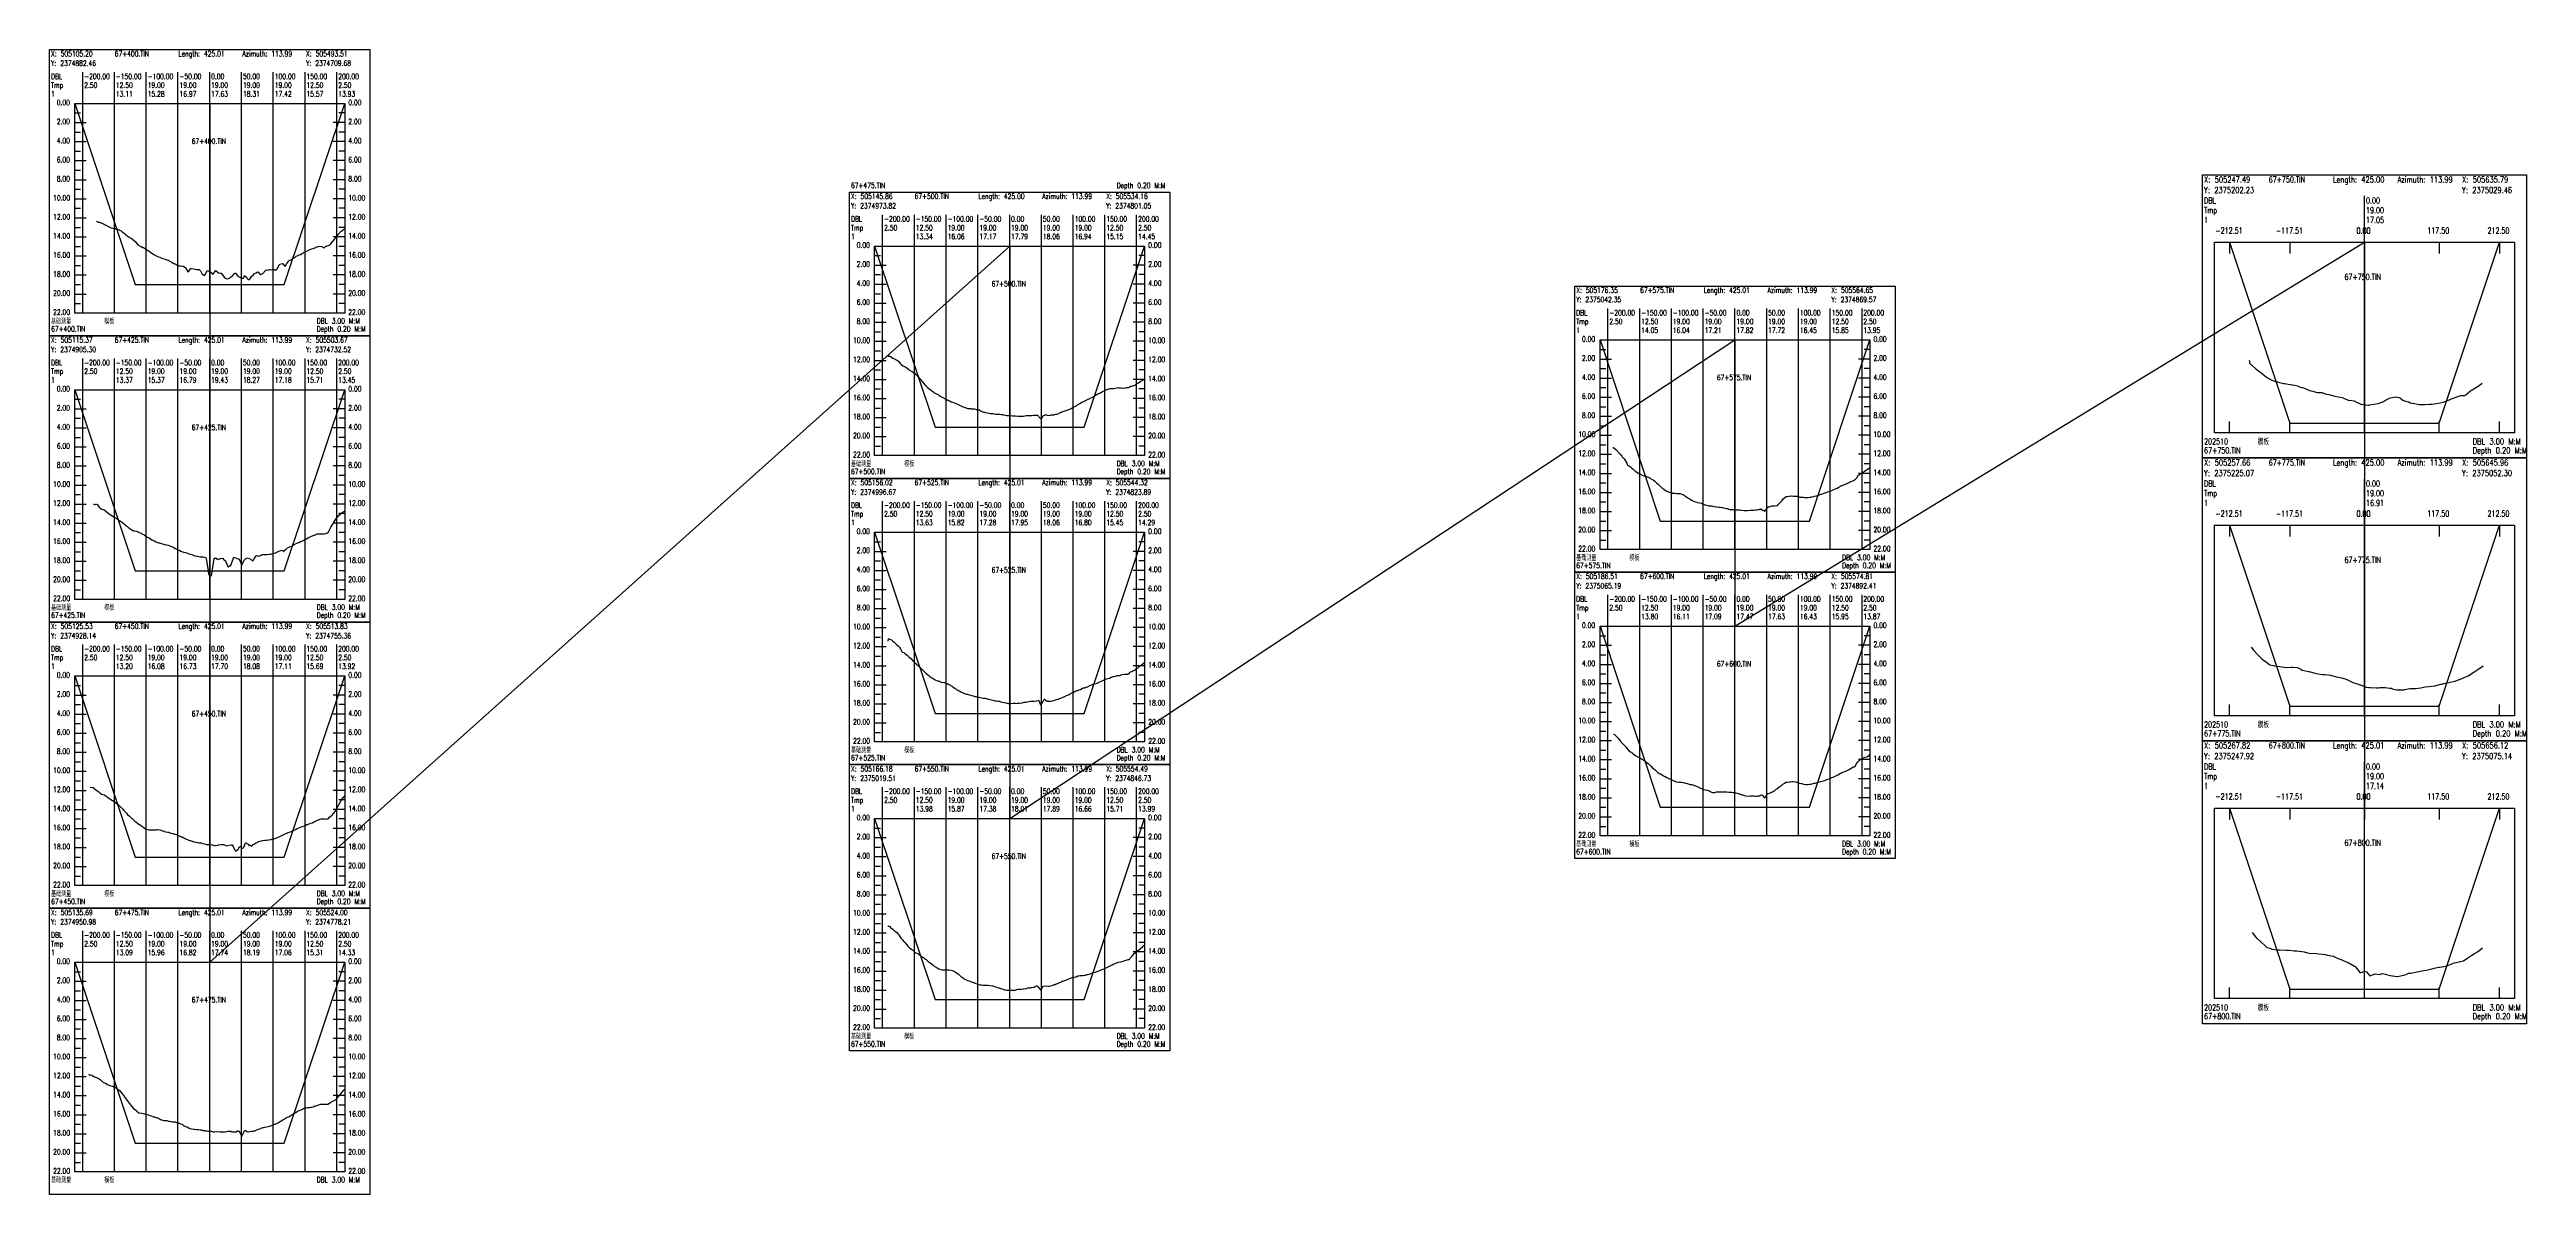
# Model space of a CAD drawing. Extents: x 1 to 1301, y -601 to 0.
import ezdxf

# ---------------------------------------------------------------- set-up
doc = ezdxf.new("R2010")
doc.units = 0
doc.header["$MEASUREMENT"] = 0
doc.layers.add('LABELS', color=7, linetype='Continuous')
doc.layers.add('XSECTION', color=7, linetype='Continuous')
doc.styles.get("Standard").update_dxf_attribs({"font": 'txt.shx'})

msp = doc.modelspace()

# ---------------------------------------------------------------- linework, layer by layer
at = {"color": 3, "linetype": 'Continuous'}
msp.add_lwpolyline([(85.1, -28.3), (85.1, -178.5), (85.1, -328.7), (85.1, -478.9), (504.9, -103.1), (504.9, -253.3), (504.9, -403.5), (885.5, -152.4), (885.5, -302.6), (1215.9, -101.1), (1215.9, -249.6), (1215.9, -398)], dxfattribs=at)
at = {"layer": 'XSECTION', "color": 0, "linetype": 'Continuous'}
for points in [[(1, 0), (169.1, 0), (169.1, -150.2), (1, -150.2), (1, 0)], [(18.4, -138.3), (18.4, -11.9)], [(35.1, -138.3), (35.1, -11.9)], [(51.7, -138.3), (51.7, -11.9)], [(68.4, -138.3), (68.4, -11.9)], [(85.1, -138.3), (85.1, -11.9)], [(85.1, -138.3), (85.1, -11.9)], [(101.7, -138.3), (101.7, -11.9)], [(118.4, -138.3), (118.4, -11.9)], [(135.1, -138.3), (135.1, -11.9)], [(151.7, -138.3), (151.7, -11.9)], [(14.2, -28.3), (155.9, -28.3), (155.9, -138.3), (14.2, -138.3), (14.2, -28.3)], [(14.2, -28.3), (45.9, -123.3)], [(14.2, -28.3), (45.9, -123.3)], [(14.2, -33.3), (17.2, -33.3)], [(14.2, -38.3), (20.2, -38.3)], [(14.2, -38.3), (17.2, -38.3)], [(124.2, -123.3), (155.9, -28.3)], [(124.2, -123.3), (155.9, -28.3)], [(155.9, -38.3), (149.9, -38.3)], [(155.9, -33.3), (152.9, -33.3)], [(155.9, -38.3), (152.9, -38.3)], [(14.2, -43.3), (17.2, -43.3)], [(14.2, -48.3), (20.2, -48.3)], [(14.2, -48.3), (17.2, -48.3)], [(155.9, -48.3), (149.9, -48.3)], [(155.9, -43.3), (152.9, -43.3)], [(155.9, -48.3), (152.9, -48.3)], [(14.2, -53.3), (17.2, -53.3)], [(14.2, -58.3), (20.2, -58.3)], [(14.2, -58.3), (17.2, -58.3)], [(14.2, -63.3), (17.2, -63.3)], [(155.9, -58.3), (149.9, -58.3)], [(155.9, -53.3), (152.9, -53.3)], [(155.9, -58.3), (152.9, -58.3)], [(155.9, -63.3), (152.9, -63.3)], [(14.2, -68.3), (20.2, -68.3)], [(14.2, -68.3), (17.2, -68.3)], [(14.2, -73.3), (17.2, -73.3)], [(155.9, -68.3), (149.9, -68.3)], [(155.9, -68.3), (152.9, -68.3)], [(155.9, -73.3), (152.9, -73.3)], [(420.8, -74.8), (588.9, -74.8), (588.9, -225), (420.8, -225), (420.8, -74.8)], [(1130.9, -65.8), (1300.9, -65.8), (1300.9, -214.3), (1130.9, -214.3), (1130.9, -65.8)], [(1215.9, -201.1), (1215.9, -76.8)], [(1215.9, -201.1), (1215.9, -76.8)], [(14.2, -78.3), (20.2, -78.3)], [(14.2, -78.3), (17.2, -78.3)], [(14.2, -83.3), (17.2, -83.3)], [(14.2, -88.3), (20.2, -88.3)], [(14.2, -88.3), (17.2, -88.3)], [(155.9, -78.3), (149.9, -78.3)], [(155.9, -88.3), (149.9, -88.3)], [(155.9, -78.3), (152.9, -78.3)], [(155.9, -83.3), (152.9, -83.3)], [(155.9, -88.3), (152.9, -88.3)], [(438.2, -213.1), (438.2, -86.7)], [(454.9, -213.1), (454.9, -86.7)], [(471.5, -213.1), (471.5, -86.7)], [(488.2, -213.1), (488.2, -86.7)], [(504.9, -213.1), (504.9, -86.7)], [(504.9, -213.1), (504.9, -86.7)], [(521.5, -213.1), (521.5, -86.7)], [(538.2, -213.1), (538.2, -86.7)], [(554.9, -213.1), (554.9, -86.7)], [(571.5, -213.1), (571.5, -86.7)], [(14.2, -93.3), (17.2, -93.3)], [(14.2, -98.3), (20.2, -98.3)], [(14.2, -98.3), (17.2, -98.3)], [(14.2, -103.3), (17.2, -103.3)], [(155.9, -98.3), (149.9, -98.3)], [(155.9, -93.3), (152.9, -93.3)], [(155.9, -98.3), (152.9, -98.3)], [(155.9, -103.3), (152.9, -103.3)], [(434, -103.1), (575.7, -103.1), (575.7, -213.1), (434, -213.1), (434, -103.1)], [(434, -103.1), (465.7, -198.1)], [(434, -103.1), (465.7, -198.1)], [(544, -198.1), (575.7, -103.1)], [(544, -198.1), (575.7, -103.1)], [(1137.2, -101.1), (1294.6, -101.1), (1294.6, -201.1), (1137.2, -201.1), (1137.2, -101.1)], [(1145, -101.1), (1145, -107)], [(1145, -101.1), (1176.7, -196.1)], [(1145, -101.1), (1176.7, -196.1)], [(1176.7, -101.1), (1176.7, -107)], [(1215.9, -101.1), (1215.9, -107)], [(1255.1, -101.1), (1255.1, -107)], [(1255.1, -196.1), (1286.7, -101.1)], [(1255.1, -196.1), (1286.7, -101.1)], [(1286.7, -101.1), (1286.7, -107)], [(14.2, -108.3), (20.2, -108.3)], [(14.2, -108.3), (17.2, -108.3)], [(14.2, -113.3), (17.2, -113.3)], [(155.9, -108.3), (149.9, -108.3)], [(155.9, -108.3), (152.9, -108.3)], [(155.9, -113.3), (152.9, -113.3)], [(434, -108.1), (437, -108.1)], [(434, -113.1), (440, -113.1)], [(434, -113.1), (437, -113.1)], [(575.7, -113.1), (569.7, -113.1)], [(575.7, -108.1), (572.7, -108.1)], [(575.7, -113.1), (572.7, -113.1)], [(14.2, -118.3), (20.2, -118.3)], [(14.2, -118.3), (17.2, -118.3)], [(14.2, -123.3), (17.2, -123.3)], [(14.2, -128.3), (20.2, -128.3)], [(14.2, -128.3), (17.2, -128.3)], [(45.9, -123.3), (85.1, -123.3)], [(45.9, -123.3), (45.9, -123.3)], [(45.9, -123.3), (85.1, -123.3)], [(85.1, -123.3), (124.2, -123.3)], [(85.1, -123.3), (124.2, -123.3)], [(124.2, -123.3), (124.2, -123.3)], [(155.9, -118.3), (149.9, -118.3)], [(155.9, -128.3), (149.9, -128.3)], [(155.9, -118.3), (152.9, -118.3)], [(155.9, -123.3), (152.9, -123.3)], [(155.9, -128.3), (152.9, -128.3)], [(434, -118.1), (437, -118.1)], [(434, -123.1), (440, -123.1)], [(434, -123.1), (437, -123.1)], [(434, -128.1), (437, -128.1)], [(575.7, -123.1), (569.7, -123.1)], [(575.7, -118.1), (572.7, -118.1)], [(575.7, -123.1), (572.7, -123.1)], [(575.7, -128.1), (572.7, -128.1)], [(801.4, -124.1), (969.5, -124.1), (969.5, -274.2), (801.4, -274.2), (801.4, -124.1)], [(14.2, -133.3), (17.2, -133.3)], [(155.9, -133.3), (152.9, -133.3)], [(434, -133.1), (440, -133.1)], [(434, -133.1), (437, -133.1)], [(434, -138.1), (437, -138.1)], [(575.7, -133.1), (569.7, -133.1)], [(575.7, -133.1), (572.7, -133.1)], [(575.7, -138.1), (572.7, -138.1)], [(818.8, -262.4), (818.8, -135.9)], [(835.5, -262.4), (835.5, -135.9)], [(852.2, -262.4), (852.2, -135.9)], [(868.8, -262.4), (868.8, -135.9)], [(885.5, -262.4), (885.5, -135.9)], [(885.5, -262.4), (885.5, -135.9)], [(902.2, -262.4), (902.2, -135.9)], [(918.8, -262.4), (918.8, -135.9)], [(935.5, -262.4), (935.5, -135.9)], [(952.2, -262.4), (952.2, -135.9)], [(1, -150.2), (169.1, -150.2), (169.1, -300.4), (1, -300.4), (1, -150.2)], [(434, -143.1), (440, -143.1)], [(434, -143.1), (437, -143.1)], [(434, -148.1), (437, -148.1)], [(434, -153.1), (440, -153.1)], [(434, -153.1), (437, -153.1)], [(575.7, -143.1), (569.7, -143.1)], [(575.7, -153.1), (569.7, -153.1)], [(575.7, -143.1), (572.7, -143.1)], [(575.7, -148.1), (572.7, -148.1)], [(575.7, -153.1), (572.7, -153.1)], [(814.7, -152.4), (956.3, -152.4), (956.3, -262.4), (814.7, -262.4), (814.7, -152.4)], [(814.7, -152.4), (846.3, -247.4)], [(814.7, -152.4), (846.3, -247.4)], [(924.7, -247.4), (956.3, -152.4)], [(924.7, -247.4), (956.3, -152.4)], [(18.4, -288.5), (18.4, -162.1)], [(35.1, -288.5), (35.1, -162.1)], [(51.7, -288.5), (51.7, -162.1)], [(68.4, -288.5), (68.4, -162.1)], [(85.1, -288.5), (85.1, -162.1)], [(85.1, -288.5), (85.1, -162.1)], [(101.7, -288.5), (101.7, -162.1)], [(118.4, -288.5), (118.4, -162.1)], [(135.1, -288.5), (135.1, -162.1)], [(151.7, -288.5), (151.7, -162.1)], [(434, -158.1), (437, -158.1)], [(434, -163.1), (440, -163.1)], [(434, -163.1), (437, -163.1)], [(434, -168.1), (437, -168.1)], [(575.7, -163.1), (569.7, -163.1)], [(575.7, -158.1), (572.7, -158.1)], [(575.7, -163.1), (572.7, -163.1)], [(575.7, -168.1), (572.7, -168.1)], [(814.7, -157.4), (817.7, -157.4)], [(814.7, -162.4), (820.7, -162.4)], [(814.7, -162.4), (817.7, -162.4)], [(814.7, -167.4), (817.7, -167.4)], [(956.3, -162.4), (950.3, -162.4)], [(956.3, -157.4), (953.3, -157.4)], [(956.3, -162.4), (953.3, -162.4)], [(956.3, -167.4), (953.3, -167.4)], [(14.2, -178.5), (155.9, -178.5), (155.9, -288.5), (14.2, -288.5), (14.2, -178.5)], [(14.2, -178.5), (45.9, -273.5)], [(14.2, -178.5), (45.9, -273.5)], [(124.2, -273.5), (155.9, -178.5)], [(124.2, -273.5), (155.9, -178.5)], [(434, -173.1), (440, -173.1)], [(434, -173.1), (437, -173.1)], [(434, -178.1), (437, -178.1)], [(575.7, -173.1), (569.7, -173.1)], [(575.7, -173.1), (572.7, -173.1)], [(575.7, -178.1), (572.7, -178.1)], [(814.7, -172.4), (820.7, -172.4)], [(814.7, -172.4), (817.7, -172.4)], [(814.7, -177.4), (817.7, -177.4)], [(956.3, -172.4), (950.3, -172.4)], [(956.3, -172.4), (953.3, -172.4)], [(956.3, -177.4), (953.3, -177.4)], [(14.2, -183.5), (17.2, -183.5)], [(14.2, -188.5), (20.2, -188.5)], [(14.2, -188.5), (17.2, -188.5)], [(14.2, -193.5), (17.2, -193.5)], [(155.9, -188.5), (149.9, -188.5)], [(155.9, -183.5), (152.9, -183.5)], [(155.9, -188.5), (152.9, -188.5)], [(155.9, -193.5), (152.9, -193.5)], [(434, -183.1), (440, -183.1)], [(434, -183.1), (437, -183.1)], [(434, -188.1), (437, -188.1)], [(434, -193.1), (440, -193.1)], [(434, -193.1), (437, -193.1)], [(575.7, -183.1), (569.7, -183.1)], [(575.7, -193.1), (569.7, -193.1)], [(575.7, -183.1), (572.7, -183.1)], [(575.7, -188.1), (572.7, -188.1)], [(575.7, -193.1), (572.7, -193.1)], [(814.7, -182.4), (820.7, -182.4)], [(814.7, -182.4), (817.7, -182.4)], [(814.7, -187.4), (817.7, -187.4)], [(814.7, -192.4), (820.7, -192.4)], [(814.7, -192.4), (817.7, -192.4)], [(956.3, -182.4), (950.3, -182.4)], [(956.3, -192.4), (950.3, -192.4)], [(956.3, -182.4), (953.3, -182.4)], [(956.3, -187.4), (953.3, -187.4)], [(956.3, -192.4), (953.3, -192.4)], [(14.2, -198.5), (20.2, -198.5)], [(14.2, -198.5), (17.2, -198.5)], [(14.2, -203.5), (17.2, -203.5)], [(155.9, -198.5), (149.9, -198.5)], [(155.9, -198.5), (152.9, -198.5)], [(155.9, -203.5), (152.9, -203.5)], [(434, -198.1), (437, -198.1)], [(434, -203.1), (440, -203.1)], [(434, -203.1), (437, -203.1)], [(465.7, -198.1), (504.9, -198.1)], [(465.7, -198.1), (465.7, -198.1)], [(465.7, -198.1), (504.9, -198.1)], [(504.9, -198.1), (544, -198.1)], [(504.9, -198.1), (544, -198.1)], [(544, -198.1), (544, -198.1)], [(575.7, -203.1), (569.7, -203.1)], [(575.7, -198.1), (572.7, -198.1)], [(575.7, -203.1), (572.7, -203.1)], [(814.7, -197.4), (817.7, -197.4)], [(814.7, -202.4), (820.7, -202.4)], [(814.7, -202.4), (817.7, -202.4)], [(814.7, -207.4), (817.7, -207.4)], [(956.3, -202.4), (950.3, -202.4)], [(956.3, -197.4), (953.3, -197.4)], [(956.3, -202.4), (953.3, -202.4)], [(956.3, -207.4), (953.3, -207.4)], [(1145, -201.1), (1145, -195.1)], [(1176.7, -201.1), (1176.7, -195.1)], [(1176.7, -196.1), (1215.9, -196.1)], [(1176.7, -196.1), (1176.7, -196.1)], [(1176.7, -196.1), (1215.9, -196.1)], [(1215.9, -201.1), (1215.9, -195.1)], [(1215.9, -196.1), (1255.1, -196.1)], [(1215.9, -196.1), (1255.1, -196.1)], [(1255.1, -201.1), (1255.1, -195.1)], [(1255.1, -196.1), (1255.1, -196.1)], [(1286.7, -201.1), (1286.7, -195.1)], [(14.2, -208.5), (20.2, -208.5)], [(14.2, -208.5), (17.2, -208.5)], [(14.2, -213.5), (17.2, -213.5)], [(14.2, -218.5), (20.2, -218.5)], [(14.2, -218.5), (17.2, -218.5)], [(155.9, -208.5), (149.9, -208.5)], [(155.9, -218.5), (149.9, -218.5)], [(155.9, -208.5), (152.9, -208.5)], [(155.9, -213.5), (152.9, -213.5)], [(155.9, -218.5), (152.9, -218.5)], [(434, -208.1), (437, -208.1)], [(575.7, -208.1), (572.7, -208.1)], [(814.7, -212.4), (820.7, -212.4)], [(814.7, -212.4), (817.7, -212.4)], [(814.7, -217.4), (817.7, -217.4)], [(956.3, -212.4), (950.3, -212.4)], [(956.3, -212.4), (953.3, -212.4)], [(956.3, -217.4), (953.3, -217.4)], [(1130.9, -214.3), (1300.9, -214.3), (1300.9, -362.7), (1130.9, -362.7), (1130.9, -214.3)], [(14.2, -223.5), (17.2, -223.5)], [(14.2, -228.5), (20.2, -228.5)], [(14.2, -228.5), (17.2, -228.5)], [(14.2, -233.5), (17.2, -233.5)], [(155.9, -228.5), (149.9, -228.5)], [(155.9, -223.5), (152.9, -223.5)], [(155.9, -228.5), (152.9, -228.5)], [(155.9, -233.5), (152.9, -233.5)], [(420.8, -225), (588.9, -225), (588.9, -375.2), (420.8, -375.2), (420.8, -225)], [(814.7, -222.4), (820.7, -222.4)], [(814.7, -222.4), (817.7, -222.4)], [(814.7, -227.4), (817.7, -227.4)], [(814.7, -232.4), (820.7, -232.4)], [(814.7, -232.4), (817.7, -232.4)], [(956.3, -222.4), (950.3, -222.4)], [(956.3, -232.4), (950.3, -232.4)], [(956.3, -222.4), (953.3, -222.4)], [(956.3, -227.4), (953.3, -227.4)], [(956.3, -232.4), (953.3, -232.4)], [(1215.9, -349.6), (1215.9, -225.3)], [(1215.9, -349.6), (1215.9, -225.3)], [(14.2, -238.5), (20.2, -238.5)], [(14.2, -238.5), (17.2, -238.5)], [(14.2, -243.5), (17.2, -243.5)], [(155.9, -238.5), (149.9, -238.5)], [(155.9, -238.5), (152.9, -238.5)], [(155.9, -243.5), (152.9, -243.5)], [(438.2, -363.3), (438.2, -236.9)], [(454.9, -363.3), (454.9, -236.9)], [(471.5, -363.3), (471.5, -236.9)], [(488.2, -363.3), (488.2, -236.9)], [(504.9, -363.3), (504.9, -236.9)], [(504.9, -363.3), (504.9, -236.9)], [(521.5, -363.3), (521.5, -236.9)], [(538.2, -363.3), (538.2, -236.9)], [(554.9, -363.3), (554.9, -236.9)], [(571.5, -363.3), (571.5, -236.9)], [(814.7, -237.4), (817.7, -237.4)], [(814.7, -242.4), (820.7, -242.4)], [(814.7, -242.4), (817.7, -242.4)], [(956.3, -242.4), (950.3, -242.4)], [(956.3, -237.4), (953.3, -237.4)], [(956.3, -242.4), (953.3, -242.4)], [(14.2, -248.5), (20.2, -248.5)], [(14.2, -248.5), (17.2, -248.5)], [(14.2, -253.5), (17.2, -253.5)], [(14.2, -258.5), (20.2, -258.5)], [(14.2, -258.5), (17.2, -258.5)], [(155.9, -248.5), (149.9, -248.5)], [(155.9, -258.5), (149.9, -258.5)], [(155.9, -248.5), (152.9, -248.5)], [(155.9, -253.5), (152.9, -253.5)], [(155.9, -258.5), (152.9, -258.5)], [(434, -253.3), (575.7, -253.3), (575.7, -363.3), (434, -363.3), (434, -253.3)], [(434, -253.3), (465.7, -348.3)], [(434, -253.3), (465.7, -348.3)], [(434, -258.3), (437, -258.3)], [(544, -348.3), (575.7, -253.3)], [(544, -348.3), (575.7, -253.3)], [(575.7, -258.3), (572.7, -258.3)], [(814.7, -247.4), (817.7, -247.4)], [(814.7, -252.4), (820.7, -252.4)], [(814.7, -252.4), (817.7, -252.4)], [(814.7, -257.4), (817.7, -257.4)], [(846.3, -247.4), (885.5, -247.4)], [(846.3, -247.4), (846.3, -247.4)], [(846.3, -247.4), (885.5, -247.4)], [(885.5, -247.4), (924.7, -247.4)], [(885.5, -247.4), (924.7, -247.4)], [(924.7, -247.4), (924.7, -247.4)], [(956.3, -252.4), (950.3, -252.4)], [(956.3, -247.4), (953.3, -247.4)], [(956.3, -252.4), (953.3, -252.4)], [(956.3, -257.4), (953.3, -257.4)], [(1137.2, -249.6), (1294.6, -249.6), (1294.6, -349.6), (1137.2, -349.6), (1137.2, -249.6)], [(1145, -249.6), (1145, -255.5)], [(1145, -249.6), (1176.7, -344.6)], [(1145, -249.6), (1176.7, -344.6)], [(1176.7, -249.6), (1176.7, -255.5)], [(1215.9, -249.6), (1215.9, -255.5)], [(1255.1, -249.6), (1255.1, -255.5)], [(1255.1, -344.6), (1286.7, -249.6)], [(1255.1, -344.6), (1286.7, -249.6)], [(1286.7, -249.6), (1286.7, -255.5)], [(14.2, -263.5), (17.2, -263.5)], [(14.2, -268.5), (20.2, -268.5)], [(14.2, -268.5), (17.2, -268.5)], [(155.9, -268.5), (149.9, -268.5)], [(155.9, -263.5), (152.9, -263.5)], [(155.9, -268.5), (152.9, -268.5)], [(434, -263.3), (440, -263.3)], [(434, -263.3), (437, -263.3)], [(434, -268.3), (437, -268.3)], [(575.7, -263.3), (569.7, -263.3)], [(575.7, -263.3), (572.7, -263.3)], [(575.7, -268.3), (572.7, -268.3)], [(14.2, -273.5), (17.2, -273.5)], [(14.2, -278.5), (20.2, -278.5)], [(14.2, -278.5), (17.2, -278.5)], [(14.2, -283.5), (17.2, -283.5)], [(45.9, -273.5), (85.1, -273.5)], [(45.9, -273.5), (45.9, -273.5)], [(45.9, -273.5), (85.1, -273.5)], [(85.1, -273.5), (124.2, -273.5)], [(85.1, -273.5), (124.2, -273.5)], [(124.2, -273.5), (124.2, -273.5)], [(155.9, -278.5), (149.9, -278.5)], [(155.9, -273.5), (152.9, -273.5)], [(155.9, -278.5), (152.9, -278.5)], [(155.9, -283.5), (152.9, -283.5)], [(434, -273.3), (440, -273.3)], [(434, -273.3), (437, -273.3)], [(434, -278.3), (437, -278.3)], [(434, -283.3), (440, -283.3)], [(434, -283.3), (437, -283.3)], [(575.7, -273.3), (569.7, -273.3)], [(575.7, -283.3), (569.7, -283.3)], [(575.7, -273.3), (572.7, -273.3)], [(575.7, -278.3), (572.7, -278.3)], [(575.7, -283.3), (572.7, -283.3)], [(801.4, -274.2), (969.5, -274.2), (969.5, -424.4), (801.4, -424.4), (801.4, -274.2)], [(434, -288.3), (437, -288.3)], [(434, -293.3), (440, -293.3)], [(434, -293.3), (437, -293.3)], [(434, -298.3), (437, -298.3)], [(575.7, -293.3), (569.7, -293.3)], [(575.7, -288.3), (572.7, -288.3)], [(575.7, -293.3), (572.7, -293.3)], [(575.7, -298.3), (572.7, -298.3)], [(818.8, -412.6), (818.8, -286.1)], [(835.5, -412.6), (835.5, -286.1)], [(852.2, -412.6), (852.2, -286.1)], [(868.8, -412.6), (868.8, -286.1)], [(885.5, -412.6), (885.5, -286.1)], [(885.5, -412.6), (885.5, -286.1)], [(902.2, -412.6), (902.2, -286.1)], [(918.8, -412.6), (918.8, -286.1)], [(935.5, -412.6), (935.5, -286.1)], [(952.2, -412.6), (952.2, -286.1)], [(1, -300.4), (169.1, -300.4), (169.1, -450.6), (1, -450.6), (1, -300.4)], [(434, -303.3), (440, -303.3)], [(434, -303.3), (437, -303.3)], [(434, -308.3), (437, -308.3)], [(575.7, -303.3), (569.7, -303.3)], [(575.7, -303.3), (572.7, -303.3)], [(575.7, -308.3), (572.7, -308.3)], [(814.7, -302.6), (956.3, -302.6), (956.3, -412.6), (814.7, -412.6), (814.7, -302.6)], [(814.7, -302.6), (846.3, -397.6)], [(814.7, -302.6), (846.3, -397.6)], [(814.7, -307.6), (817.7, -307.6)], [(924.7, -397.6), (956.3, -302.6)], [(924.7, -397.6), (956.3, -302.6)], [(956.3, -307.6), (953.3, -307.6)], [(18.4, -438.7), (18.4, -312.2)], [(35.1, -438.7), (35.1, -312.2)], [(51.7, -438.7), (51.7, -312.2)], [(68.4, -438.7), (68.4, -312.2)], [(85.1, -438.7), (85.1, -312.2)], [(85.1, -438.7), (85.1, -312.2)], [(101.7, -438.7), (101.7, -312.2)], [(118.4, -438.7), (118.4, -312.2)], [(135.1, -438.7), (135.1, -312.2)], [(151.7, -438.7), (151.7, -312.2)], [(434, -313.3), (440, -313.3)], [(434, -313.3), (437, -313.3)], [(434, -318.3), (437, -318.3)], [(434, -323.3), (440, -323.3)], [(434, -323.3), (437, -323.3)], [(575.7, -313.3), (569.7, -313.3)], [(575.7, -323.3), (569.7, -323.3)], [(575.7, -313.3), (572.7, -313.3)], [(575.7, -318.3), (572.7, -318.3)], [(575.7, -323.3), (572.7, -323.3)], [(814.7, -312.6), (820.7, -312.6)], [(814.7, -312.6), (817.7, -312.6)], [(814.7, -317.6), (817.7, -317.6)], [(814.7, -322.6), (820.7, -322.6)], [(814.7, -322.6), (817.7, -322.6)], [(956.3, -312.6), (950.3, -312.6)], [(956.3, -322.6), (950.3, -322.6)], [(956.3, -312.6), (953.3, -312.6)], [(956.3, -317.6), (953.3, -317.6)], [(956.3, -322.6), (953.3, -322.6)], [(14.2, -328.7), (155.9, -328.7), (155.9, -438.7), (14.2, -438.7), (14.2, -328.7)], [(14.2, -328.7), (45.9, -423.7)], [(14.2, -328.7), (45.9, -423.7)], [(14.2, -333.7), (17.2, -333.7)], [(124.2, -423.7), (155.9, -328.7)], [(124.2, -423.7), (155.9, -328.7)], [(155.9, -333.7), (152.9, -333.7)], [(434, -328.3), (437, -328.3)], [(434, -333.3), (440, -333.3)], [(434, -333.3), (437, -333.3)], [(575.7, -333.3), (569.7, -333.3)], [(575.7, -328.3), (572.7, -328.3)], [(575.7, -333.3), (572.7, -333.3)], [(814.7, -327.6), (817.7, -327.6)], [(814.7, -332.6), (820.7, -332.6)], [(814.7, -332.6), (817.7, -332.6)], [(814.7, -337.6), (817.7, -337.6)], [(956.3, -332.6), (950.3, -332.6)], [(956.3, -327.6), (953.3, -327.6)], [(956.3, -332.6), (953.3, -332.6)], [(956.3, -337.6), (953.3, -337.6)], [(14.2, -338.7), (20.2, -338.7)], [(14.2, -338.7), (17.2, -338.7)], [(14.2, -343.7), (17.2, -343.7)], [(14.2, -348.7), (20.2, -348.7)], [(14.2, -348.7), (17.2, -348.7)], [(155.9, -338.7), (149.9, -338.7)], [(155.9, -348.7), (149.9, -348.7)], [(155.9, -338.7), (152.9, -338.7)], [(155.9, -343.7), (152.9, -343.7)], [(155.9, -348.7), (152.9, -348.7)], [(434, -338.3), (437, -338.3)], [(434, -343.3), (440, -343.3)], [(434, -343.3), (437, -343.3)], [(434, -348.3), (437, -348.3)], [(465.7, -348.3), (504.9, -348.3)], [(465.7, -348.3), (465.7, -348.3)], [(465.7, -348.3), (504.9, -348.3)], [(504.9, -348.3), (544, -348.3)], [(504.9, -348.3), (544, -348.3)], [(544, -348.3), (544, -348.3)], [(575.7, -343.3), (569.7, -343.3)], [(575.7, -338.3), (572.7, -338.3)], [(575.7, -343.3), (572.7, -343.3)], [(575.7, -348.3), (572.7, -348.3)], [(814.7, -342.6), (820.7, -342.6)], [(814.7, -342.6), (817.7, -342.6)], [(814.7, -347.6), (817.7, -347.6)], [(956.3, -342.6), (950.3, -342.6)], [(956.3, -342.6), (953.3, -342.6)], [(956.3, -347.6), (953.3, -347.6)], [(1145, -349.6), (1145, -343.6)], [(1176.7, -349.6), (1176.7, -343.6)], [(1176.7, -344.6), (1215.9, -344.6)], [(1176.7, -344.6), (1176.7, -344.6)], [(1176.7, -344.6), (1215.9, -344.6)], [(1215.9, -349.6), (1215.9, -343.6)], [(1215.9, -344.6), (1255.1, -344.6)], [(1215.9, -344.6), (1255.1, -344.6)], [(1255.1, -349.6), (1255.1, -343.6)], [(1255.1, -344.6), (1255.1, -344.6)], [(1286.7, -349.6), (1286.7, -343.6)], [(14.2, -353.7), (17.2, -353.7)], [(14.2, -358.7), (20.2, -358.7)], [(14.2, -358.7), (17.2, -358.7)], [(14.2, -363.7), (17.2, -363.7)], [(155.9, -358.7), (149.9, -358.7)], [(155.9, -353.7), (152.9, -353.7)], [(155.9, -358.7), (152.9, -358.7)], [(155.9, -363.7), (152.9, -363.7)], [(434, -353.3), (440, -353.3)], [(434, -353.3), (437, -353.3)], [(434, -358.3), (437, -358.3)], [(575.7, -353.3), (569.7, -353.3)], [(575.7, -353.3), (572.7, -353.3)], [(575.7, -358.3), (572.7, -358.3)], [(814.7, -352.6), (820.7, -352.6)], [(814.7, -352.6), (817.7, -352.6)], [(814.7, -357.6), (817.7, -357.6)], [(814.7, -362.6), (820.7, -362.6)], [(814.7, -362.6), (817.7, -362.6)], [(956.3, -352.6), (950.3, -352.6)], [(956.3, -362.6), (950.3, -362.6)], [(956.3, -352.6), (953.3, -352.6)], [(956.3, -357.6), (953.3, -357.6)], [(956.3, -362.6), (953.3, -362.6)], [(1130.9, -362.7), (1300.9, -362.7), (1300.9, -511.2), (1130.9, -511.2), (1130.9, -362.7)], [(14.2, -368.7), (20.2, -368.7)], [(14.2, -368.7), (17.2, -368.7)], [(14.2, -373.7), (17.2, -373.7)], [(155.9, -368.7), (149.9, -368.7)], [(155.9, -368.7), (152.9, -368.7)], [(155.9, -373.7), (152.9, -373.7)], [(420.8, -375.2), (588.9, -375.2), (588.9, -525.4), (420.8, -525.4), (420.8, -375.2)], [(814.7, -367.6), (817.7, -367.6)], [(814.7, -372.6), (820.7, -372.6)], [(814.7, -372.6), (817.7, -372.6)], [(956.3, -372.6), (950.3, -372.6)], [(956.3, -367.6), (953.3, -367.6)], [(956.3, -372.6), (953.3, -372.6)], [(1215.9, -498), (1215.9, -373.8)], [(1215.9, -498), (1215.9, -373.8)], [(14.2, -378.7), (20.2, -378.7)], [(14.2, -378.7), (17.2, -378.7)], [(14.2, -383.7), (17.2, -383.7)], [(14.2, -388.7), (20.2, -388.7)], [(14.2, -388.7), (17.2, -388.7)], [(155.9, -378.7), (149.9, -378.7)], [(155.9, -388.7), (149.9, -388.7)], [(155.9, -378.7), (152.9, -378.7)], [(155.9, -383.7), (152.9, -383.7)], [(155.9, -388.7), (152.9, -388.7)], [(438.2, -513.5), (438.2, -387)], [(454.9, -513.5), (454.9, -387)], [(471.5, -513.5), (471.5, -387)], [(488.2, -513.5), (488.2, -387)], [(504.9, -513.5), (504.9, -387)], [(504.9, -513.5), (504.9, -387)], [(521.5, -513.5), (521.5, -387)], [(538.2, -513.5), (538.2, -387)], [(554.9, -513.5), (554.9, -387)], [(571.5, -513.5), (571.5, -387)], [(814.7, -377.6), (817.7, -377.6)], [(814.7, -382.6), (820.7, -382.6)], [(814.7, -382.6), (817.7, -382.6)], [(814.7, -387.6), (817.7, -387.6)], [(956.3, -382.6), (950.3, -382.6)], [(956.3, -377.6), (953.3, -377.6)], [(956.3, -382.6), (953.3, -382.6)], [(956.3, -387.6), (953.3, -387.6)], [(14.2, -393.7), (17.2, -393.7)], [(14.2, -398.7), (20.2, -398.7)], [(14.2, -398.7), (17.2, -398.7)], [(155.9, -398.7), (149.9, -398.7)], [(155.9, -393.7), (152.9, -393.7)], [(155.9, -398.7), (152.9, -398.7)], [(814.7, -392.6), (820.7, -392.6)], [(814.7, -392.6), (817.7, -392.6)], [(814.7, -397.6), (817.7, -397.6)], [(814.7, -402.6), (820.7, -402.6)], [(814.7, -402.6), (817.7, -402.6)], [(846.3, -397.6), (885.5, -397.6)], [(846.3, -397.6), (846.3, -397.6)], [(846.3, -397.6), (885.5, -397.6)], [(885.5, -397.6), (924.7, -397.6)], [(885.5, -397.6), (924.7, -397.6)], [(924.7, -397.6), (924.7, -397.6)], [(956.3, -392.6), (950.3, -392.6)], [(956.3, -402.6), (950.3, -402.6)], [(956.3, -392.6), (953.3, -392.6)], [(956.3, -397.6), (953.3, -397.6)], [(956.3, -402.6), (953.3, -402.6)], [(1137.2, -398), (1294.6, -398), (1294.6, -498), (1137.2, -498), (1137.2, -398)], [(1145, -398), (1145, -404)], [(1145, -398), (1176.7, -493)], [(1145, -398), (1176.7, -493)], [(1176.7, -398), (1176.7, -404)], [(1215.9, -398), (1215.9, -404)], [(1255.1, -398), (1255.1, -404)], [(1255.1, -493), (1286.7, -398)], [(1255.1, -493), (1286.7, -398)], [(1286.7, -398), (1286.7, -404)], [(14.2, -403.7), (17.2, -403.7)], [(14.2, -408.7), (20.2, -408.7)], [(14.2, -408.7), (17.2, -408.7)], [(14.2, -413.7), (17.2, -413.7)], [(155.9, -408.7), (149.9, -408.7)], [(155.9, -403.7), (152.9, -403.7)], [(155.9, -408.7), (152.9, -408.7)], [(155.9, -413.7), (152.9, -413.7)], [(434, -403.5), (575.7, -403.5), (575.7, -513.5), (434, -513.5), (434, -403.5)], [(434, -403.5), (465.7, -498.5)], [(434, -403.5), (465.7, -498.5)], [(434, -408.5), (437, -408.5)], [(434, -413.5), (440, -413.5)], [(434, -413.5), (437, -413.5)], [(544, -498.5), (575.7, -403.5)], [(544, -498.5), (575.7, -403.5)], [(575.7, -413.5), (569.7, -413.5)], [(575.7, -408.5), (572.7, -408.5)], [(575.7, -413.5), (572.7, -413.5)], [(814.7, -407.6), (817.7, -407.6)], [(956.3, -407.6), (953.3, -407.6)], [(14.2, -418.7), (20.2, -418.7)], [(14.2, -418.7), (17.2, -418.7)], [(14.2, -423.7), (17.2, -423.7)], [(14.2, -428.7), (20.2, -428.7)], [(14.2, -428.7), (17.2, -428.7)], [(45.9, -423.7), (85.1, -423.7)], [(45.9, -423.7), (45.9, -423.7)], [(45.9, -423.7), (85.1, -423.7)], [(85.1, -423.7), (124.2, -423.7)], [(85.1, -423.7), (124.2, -423.7)], [(124.2, -423.7), (124.2, -423.7)], [(155.9, -418.7), (149.9, -418.7)], [(155.9, -428.7), (149.9, -428.7)], [(155.9, -418.7), (152.9, -418.7)], [(155.9, -423.7), (152.9, -423.7)], [(155.9, -428.7), (152.9, -428.7)], [(434, -418.5), (437, -418.5)], [(434, -423.5), (440, -423.5)], [(434, -423.5), (437, -423.5)], [(434, -428.5), (437, -428.5)], [(575.7, -423.5), (569.7, -423.5)], [(575.7, -418.5), (572.7, -418.5)], [(575.7, -423.5), (572.7, -423.5)], [(575.7, -428.5), (572.7, -428.5)], [(14.2, -433.7), (17.2, -433.7)], [(155.9, -433.7), (152.9, -433.7)], [(434, -433.5), (440, -433.5)], [(434, -433.5), (437, -433.5)], [(434, -438.5), (437, -438.5)], [(575.7, -433.5), (569.7, -433.5)], [(575.7, -433.5), (572.7, -433.5)], [(575.7, -438.5), (572.7, -438.5)], [(1, -450.6), (169.1, -450.6), (169.1, -600.7), (1, -600.7), (1, -450.6)], [(434, -443.5), (440, -443.5)], [(434, -443.5), (437, -443.5)], [(434, -448.5), (437, -448.5)], [(434, -453.5), (440, -453.5)], [(434, -453.5), (437, -453.5)], [(575.7, -443.5), (569.7, -443.5)], [(575.7, -453.5), (569.7, -453.5)], [(575.7, -443.5), (572.7, -443.5)], [(575.7, -448.5), (572.7, -448.5)], [(575.7, -453.5), (572.7, -453.5)], [(18.4, -588.9), (18.4, -462.4)], [(35.1, -588.9), (35.1, -462.4)], [(51.7, -588.9), (51.7, -462.4)], [(68.4, -588.9), (68.4, -462.4)], [(85.1, -588.9), (85.1, -462.4)], [(85.1, -588.9), (85.1, -462.4)], [(101.7, -588.9), (101.7, -462.4)], [(118.4, -588.9), (118.4, -462.4)], [(135.1, -588.9), (135.1, -462.4)], [(151.7, -588.9), (151.7, -462.4)], [(434, -458.5), (437, -458.5)], [(434, -463.5), (440, -463.5)], [(434, -463.5), (437, -463.5)], [(575.7, -463.5), (569.7, -463.5)], [(575.7, -458.5), (572.7, -458.5)], [(575.7, -463.5), (572.7, -463.5)], [(14.2, -478.9), (155.9, -478.9), (155.9, -588.9), (14.2, -588.9), (14.2, -478.9)], [(14.2, -478.9), (45.9, -573.9)], [(14.2, -478.9), (45.9, -573.9)], [(124.2, -573.9), (155.9, -478.9)], [(124.2, -573.9), (155.9, -478.9)], [(434, -468.5), (437, -468.5)], [(434, -473.5), (440, -473.5)], [(434, -473.5), (437, -473.5)], [(434, -478.5), (437, -478.5)], [(575.7, -473.5), (569.7, -473.5)], [(575.7, -468.5), (572.7, -468.5)], [(575.7, -473.5), (572.7, -473.5)], [(575.7, -478.5), (572.7, -478.5)], [(14.2, -483.9), (17.2, -483.9)], [(14.2, -488.9), (20.2, -488.9)], [(14.2, -488.9), (17.2, -488.9)], [(14.2, -493.9), (17.2, -493.9)], [(155.9, -488.9), (149.9, -488.9)], [(155.9, -483.9), (152.9, -483.9)], [(155.9, -488.9), (152.9, -488.9)], [(155.9, -493.9), (152.9, -493.9)], [(434, -483.5), (440, -483.5)], [(434, -483.5), (437, -483.5)], [(434, -488.5), (437, -488.5)], [(434, -493.5), (440, -493.5)], [(434, -493.5), (437, -493.5)], [(575.7, -483.5), (569.7, -483.5)], [(575.7, -493.5), (569.7, -493.5)], [(575.7, -483.5), (572.7, -483.5)], [(575.7, -488.5), (572.7, -488.5)], [(575.7, -493.5), (572.7, -493.5)], [(1145, -498), (1145, -492.1)], [(1176.7, -498), (1176.7, -492.1)], [(1176.7, -493), (1215.9, -493)], [(1176.7, -493), (1176.7, -493)], [(1176.7, -493), (1215.9, -493)], [(1215.9, -498), (1215.9, -492.1)], [(1215.9, -493), (1255.1, -493)], [(1215.9, -493), (1255.1, -493)], [(1255.1, -498), (1255.1, -492.1)], [(1255.1, -493), (1255.1, -493)], [(1286.7, -498), (1286.7, -492.1)], [(14.2, -498.9), (20.2, -498.9)], [(14.2, -498.9), (17.2, -498.9)], [(14.2, -503.9), (17.2, -503.9)], [(155.9, -498.9), (149.9, -498.9)], [(155.9, -498.9), (152.9, -498.9)], [(155.9, -503.9), (152.9, -503.9)], [(434, -498.5), (437, -498.5)], [(434, -503.5), (440, -503.5)], [(434, -503.5), (437, -503.5)], [(465.7, -498.5), (504.9, -498.5)], [(465.7, -498.5), (465.7, -498.5)], [(465.7, -498.5), (504.9, -498.5)], [(504.9, -498.5), (544, -498.5)], [(504.9, -498.5), (544, -498.5)], [(544, -498.5), (544, -498.5)], [(575.7, -503.5), (569.7, -503.5)], [(575.7, -498.5), (572.7, -498.5)], [(575.7, -503.5), (572.7, -503.5)], [(14.2, -508.9), (20.2, -508.9)], [(14.2, -508.9), (17.2, -508.9)], [(14.2, -513.9), (17.2, -513.9)], [(14.2, -518.9), (20.2, -518.9)], [(14.2, -518.9), (17.2, -518.9)], [(155.9, -508.9), (149.9, -508.9)], [(155.9, -518.9), (149.9, -518.9)], [(155.9, -508.9), (152.9, -508.9)], [(155.9, -513.9), (152.9, -513.9)], [(155.9, -518.9), (152.9, -518.9)], [(434, -508.5), (437, -508.5)], [(575.7, -508.5), (572.7, -508.5)], [(14.2, -523.9), (17.2, -523.9)], [(14.2, -528.9), (20.2, -528.9)], [(14.2, -528.9), (17.2, -528.9)], [(155.9, -528.9), (149.9, -528.9)], [(155.9, -523.9), (152.9, -523.9)], [(155.9, -528.9), (152.9, -528.9)], [(14.2, -533.9), (17.2, -533.9)], [(14.2, -538.9), (20.2, -538.9)], [(14.2, -538.9), (17.2, -538.9)], [(14.2, -543.9), (17.2, -543.9)], [(155.9, -538.9), (149.9, -538.9)], [(155.9, -533.9), (152.9, -533.9)], [(155.9, -538.9), (152.9, -538.9)], [(155.9, -543.9), (152.9, -543.9)], [(14.2, -548.9), (20.2, -548.9)], [(14.2, -548.9), (17.2, -548.9)], [(14.2, -553.9), (17.2, -553.9)], [(14.2, -558.9), (20.2, -558.9)], [(14.2, -558.9), (17.2, -558.9)], [(155.9, -548.9), (149.9, -548.9)], [(155.9, -558.9), (149.9, -558.9)], [(155.9, -548.9), (152.9, -548.9)], [(155.9, -553.9), (152.9, -553.9)], [(155.9, -558.9), (152.9, -558.9)], [(14.2, -563.9), (17.2, -563.9)], [(14.2, -568.9), (20.2, -568.9)], [(14.2, -568.9), (17.2, -568.9)], [(155.9, -568.9), (149.9, -568.9)], [(155.9, -563.9), (152.9, -563.9)], [(155.9, -568.9), (152.9, -568.9)], [(14.2, -573.9), (17.2, -573.9)], [(14.2, -578.9), (20.2, -578.9)], [(14.2, -578.9), (17.2, -578.9)], [(14.2, -583.9), (17.2, -583.9)], [(45.9, -573.9), (85.1, -573.9)], [(45.9, -573.9), (45.9, -573.9)], [(45.9, -573.9), (85.1, -573.9)], [(85.1, -573.9), (124.2, -573.9)], [(85.1, -573.9), (124.2, -573.9)], [(124.2, -573.9), (124.2, -573.9)], [(155.9, -578.9), (149.9, -578.9)], [(155.9, -573.9), (152.9, -573.9)], [(155.9, -578.9), (152.9, -578.9)], [(155.9, -583.9), (152.9, -583.9)]]:
    msp.add_lwpolyline(points, dxfattribs=at)
at = {"layer": 'XSECTION', "color": 5, "linetype": 'Continuous'}
for points in [[(25.7, -90.2), (25.8, -90.1), (25.8, -90.1), (26.4, -90.5), (26.4, -90.6), (26.5, -90.6), (26.6, -90.5), (27.1, -90.6), (27.2, -90.6), (27.2, -90.6), (27.4, -90.8), (27.7, -90.8), (28.4, -91.1), (29.4, -91.5), (29.8, -91.8), (30.2, -91.9), (31.3, -92.5), (32.6, -93.2), (32.8, -93.2), (32.9, -93.3), (34.2, -93.7), (35.5, -93.9), (35.7, -94), (35.9, -94.1), (37.1, -94.5), (38.1, -95), (38.6, -95.2), (39.2, -95.7), (40.1, -96.3), (40.7, -96.9), (41.5, -97.6), (42.5, -98.2), (43, -98.5), (43.4, -98.8), (44.4, -99.4), (45.8, -100.6), (45.9, -100.7), (46, -100.8), (47.3, -102.4), (48.6, -103.2), (48.8, -103.3), (49, -103.4), (49.9, -103.8), (50.3, -103.9), (50.9, -104.2), (51.7, -104.7), (52.3, -105.1), (53.2, -105.8), (53.9, -106.3), (54.6, -106.8), (55.6, -107.4), (56.1, -107.7), (56.5, -107.9), (57.6, -108.6), (58.9, -109), (59, -109.1), (59.1, -109.1), (60.5, -109.7), (61.8, -110), (61.9, -110.1), (62.2, -110.2), (63, -110.5), (63.4, -110.6), (64, -111), (64.9, -111.4), (65, -111.5), (65.4, -111.7), (66.3, -112.2), (67, -112.5), (67.8, -112.9), (68.7, -113.3), (69.1, -113.5), (69.2, -113.5), (69.7, -113.5), (70.7, -113.6), (71.1, -113.6), (72, -114.2), (72.2, -114.4), (72.3, -114.6), (73.6, -116.6), (74.1, -116.3), (75.1, -114.9), (75.1, -114.9), (75.3, -114.9), (76.5, -115.1), (77.5, -115.3), (78, -115.4), (78.6, -115.4), (79.5, -115.4), (80.2, -116.2), (80.9, -117.5), (81.8, -118.3), (82.4, -118.5), (82.8, -117.8), (83.8, -115.9), (85.1, -116.5), (85.3, -116.7), (85.4, -116.7), (86.8, -117.8), (88.1, -116.1), (88.2, -115.9), (88.4, -116.1), (89.7, -117.1), (90.7, -117.3), (91.1, -117.4), (91.7, -118.2), (92.6, -119.4), (93.3, -119.9), (94, -120.3), (94.3, -120.3), (95, -120.1), (95.5, -120), (96, -119.5), (97, -118.8), (98.2, -117.4), (98.4, -117.3), (98.6, -117.4), (99.9, -118.9), (101.2, -119.7), (101.3, -119.7), (101.5, -119.9), (102.8, -119.9), (103.4, -118.5), (104.3, -119.4), (104.8, -120.1), (105.7, -120.8), (106.5, -119.9), (107.2, -118.9), (108.1, -118.2), (108.6, -117.6), (109.5, -117.1), (110.1, -116.6), (110.5, -116.8), (111.4, -117.9), (111.6, -118.1), (111.7, -118), (113, -117.6), (114.4, -115.9), (114.5, -115.7), (114.6, -115.7), (115.9, -115.6), (116.5, -115.5), (117.4, -115.6), (117.9, -115.5), (118.9, -115.4), (119.6, -115.7), (120.3, -115.3), (120.6, -114.9), (121.2, -113.7), (121.6, -112.9), (121.8, -112.6), (122.6, -112.4), (123.2, -112.3), (124.5, -113.6), (124.6, -113.8), (124.7, -113.8), (125.6, -112.3), (126.2, -111.4), (126.6, -110.9), (127.6, -110.3), (127.7, -110.3), (127.8, -110.2), (128.7, -109.7), (129.1, -109.4), (129.7, -109.1), (130.5, -108.5), (131, -108.2), (131.7, -107.9), (132, -107.8), (132.7, -107.5), (133.5, -107.1), (133.7, -106.9), (134.3, -106.6), (134.7, -106.4), (134.9, -106.3), (135.4, -106), (136.4, -105.6), (137.6, -105), (137.8, -104.9), (138, -104.8), (139.3, -104.4), (140.7, -103.8), (140.7, -103.7), (140.8, -103.7), (140.9, -103.7), (141.8, -103.4), (142.2, -103.3), (142.8, -103.2), (143.7, -103.3), (144.2, -103.5), (144.8, -103.8), (145.1, -104), (145.9, -103.4), (146.6, -103), (146.8, -103), (147.4, -102.9), (148, -102.7), (148.5, -102.2), (149.5, -100.9), (150.7, -99.3), (150.9, -99.1), (151, -99), (151.9, -97.8), (152.4, -97.1), (153.8, -95.5), (153.9, -95.4), (154, -95.3), (154.9, -94.8), (155.3, -94.4), (155.9, -94)], [(441.2, -161.3), (441.3, -160.8), (441.4, -160.9), (441.5, -160.9), (442.1, -160.9), (442.1, -160.9), (442.1, -160.9), (443.6, -161.9), (444.8, -162.5), (445, -162.7), (445.4, -162.9), (446.5, -163.6), (447.4, -164.8), (447.9, -165.3), (448.6, -165.8), (449.4, -166.1), (450, -166.5), (450.9, -167.1), (451.9, -167.9), (452.3, -168.2), (452.6, -168.4), (453.8, -169.1), (455.2, -170), (455.2, -170.1), (455.3, -170.1), (456.7, -171.5), (457.9, -172.9), (458.2, -173.2), (458.5, -173.6), (459.6, -175.1), (460.5, -176.1), (461.1, -176.6), (461.8, -177.3), (462.5, -177.9), (463.2, -178.4), (464, -179), (465, -179.8), (465.3, -180.1), (465.5, -180.2), (465.8, -180.3), (466.9, -180.8), (467.3, -181), (468.3, -181.8), (468.4, -181.8), (468.4, -181.8), (469.4, -182.4), (469.8, -182.6), (471, -183.2), (471.3, -183.3), (471.4, -183.3), (471.6, -183.5), (472.4, -183.9), (472.8, -184.1), (473.4, -184.4), (474.2, -184.9), (474.9, -185.1), (475.7, -185.3), (476.3, -185.6), (477.1, -185.9), (478.2, -186.5), (478.5, -186.6), (478.6, -186.6), (479.5, -187), (480, -187.3), (480.5, -187.5), (481.4, -187.8), (481.5, -187.8), (481.6, -187.8), (483, -188.3), (483.5, -188.4), (484.4, -188.4), (484.7, -188.5), (485.5, -188.5), (485.9, -188.6), (486.5, -188.6), (487.3, -188.8), (488, -188.9), (488.8, -189.1), (489.6, -189.5), (490.3, -189.9), (491.3, -190.2), (491.7, -190.3), (492.1, -190.4), (493.2, -190.6), (494.6, -190.9), (494.6, -190.9), (494.6, -190.9), (495.6, -191), (496.1, -191), (496.6, -191.1), (497.6, -191.3), (497.6, -191.3), (497.8, -191.3), (498.7, -191.3), (499, -191.4), (499.7, -191.4), (500.5, -191.5), (501.1, -191.5), (501.7, -191.6), (501.9, -191.7), (502.7, -191.9), (503.4, -192), (503.7, -192), (504.4, -192), (504.9, -192.1), (505.2, -192.1), (506.3, -192.2), (507.7, -192.2), (507.8, -192.2), (507.9, -192.2), (509.2, -192.3), (510.5, -192.3), (510.7, -192.3), (510.8, -192.3), (511, -192.3), (511.8, -192.3), (512.2, -192.3), (512.8, -192.2), (513.6, -192.1), (514.2, -192.1), (515.1, -192.1), (515.7, -192), (516.5, -192), (517.5, -191.9), (517.8, -191.9), (518, -191.9), (518.9, -191.9), (519.5, -191.8), (520.8, -193.4), (520.9, -193.6), (521.9, -193.3), (522.4, -192.2), (523.6, -191.7), (523.8, -191.5), (524.1, -191.6), (525.3, -192), (526.3, -191.8), (526.7, -191.7), (526.9, -191.7), (527.4, -191.6), (527.9, -191.6), (528.2, -191.6), (529, -191.4), (529.7, -191.3), (530.6, -190.9), (531.1, -190.7), (532, -190.3), (532.6, -190), (533.9, -189.5), (534, -189.5), (535, -189.3), (535.5, -189.1), (536, -188.9), (537, -188.5), (537.2, -188.4), (538, -187.9), (538.4, -187.7), (539.4, -187.2), (539.9, -186.9), (540.5, -186.5), (541.1, -186.1), (541.3, -185.9), (542.1, -185.5), (542.8, -185), (543.1, -184.9), (543.8, -184.6), (544.3, -184.4), (544.7, -184.2), (545.7, -183.7), (547, -183.1), (547.2, -183), (548.1, -182.5), (548.6, -182.3), (549.9, -181.5), (550.1, -181.4), (550.3, -181.2), (551.2, -180.7), (551.6, -180.5), (552.2, -180.3), (553, -179.8), (553.6, -179.5), (554.5, -179.1), (555.2, -178.7), (555.9, -178.3), (556.9, -178), (557.4, -177.9), (557.8, -177.9), (558.9, -177.8), (559.3, -177.8), (560.2, -177.7), (560.3, -177.7), (560.3, -177.7), (561.3, -177.5), (561.8, -177.4), (562.3, -177.5), (563.2, -177.5), (563.3, -177.5), (563.4, -177.5), (564.3, -177.7), (564.7, -177.7), (565.7, -177.5), (566.2, -177.4), (566.3, -177.4), (566.7, -177.4), (567.3, -177.4), (567.6, -177.2), (568.3, -176.6), (569.1, -176.6), (569.4, -176.5), (570, -176.3), (570.5, -176.1), (571.4, -175.5), (572, -175.1), (572.4, -174.8), (573.3, -174.3), (573.4, -174.2), (573.4, -174.2), (574.4, -173.6), (574.9, -173.4), (575.4, -172.9), (575.7, -172.7)], [(821.5, -208.8), (821.5, -208.8), (821.6, -208.8), (821.8, -208.9), (823.1, -210), (823.3, -210.1), (823.4, -210.2), (824.7, -211.8), (825.3, -212.4), (826.2, -213.4), (826.4, -213.7), (827.3, -214.8), (827.7, -215.3), (828.7, -217), (829.1, -218), (829.3, -218), (829.7, -218.3), (830.6, -219), (831.3, -219.6), (832, -220.2), (833, -221), (833.3, -221.3), (833.5, -221.4), (834.3, -222), (835, -222.4), (836.3, -223), (836.4, -223.1), (836.4, -223.1), (837.4, -223.5), (837.9, -223.6), (838.4, -223.7), (839.3, -224.1), (839.4, -224.2), (839.5, -224.2), (840.8, -224.8), (841.4, -225.2), (842.3, -225.6), (842.4, -225.8), (842.8, -226), (843.4, -226.5), (843.7, -226.7), (844.4, -227.4), (845.2, -228.1), (846.1, -229), (846.6, -229.5), (847.5, -230.3), (848.1, -230.7), (849.4, -231.6), (849.6, -231.7), (849.7, -231.8), (851, -232.3), (852.3, -232.6), (852.5, -232.7), (852.7, -232.7), (853.9, -232.8), (854.9, -232.9), (855.4, -232.9), (855.6, -232.9), (855.9, -233), (856.8, -233), (857.6, -233.3), (858.3, -233.6), (858.6, -233.7), (859.2, -234.1), (859.8, -234.5), (860.2, -234.8), (861.2, -235.4), (861.6, -235.7), (862.5, -236.3), (862.6, -236.4), (862.7, -236.4), (862.8, -236.5), (864.1, -237.1), (865.5, -237.5), (865.6, -237.6), (865.8, -237.6), (867.1, -237.9), (867.7, -238.1), (868.5, -238.3), (868.7, -238.4), (869.1, -238.5), (869.7, -238.9), (870, -238.9), (870.7, -239.1), (871.4, -239.3), (871.7, -239.4), (872.3, -239.4), (872.7, -239.4), (872.9, -239.5), (873.4, -239.5), (874.4, -239.7), (875.6, -239.9), (875.8, -239.9), (876, -240), (877.3, -240.2), (877.8, -240.2), (878.7, -240.3), (878.8, -240.3), (878.9, -240.3), (880.2, -240.6), (881.2, -240.9), (881.7, -240.9), (881.8, -241), (882.2, -241.1), (882.8, -241.3), (883.1, -241.4), (883.9, -241.4), (884.6, -241.4), (884.8, -241.4), (885.5, -241.5), (886, -241.5), (886.5, -241.5), (887.5, -241.5), (887.9, -241.5), (888.7, -241.7), (888.9, -241.7), (889, -241.7), (889.1, -241.7), (890.4, -241.8), (891.8, -241.9), (891.9, -241.9), (891.9, -241.9), (892, -241.9), (893.3, -241.7), (893.9, -241.7), (894.8, -241.7), (894.9, -241.7), (895.3, -241.7), (896.3, -241.6), (897, -241.5), (897.7, -241.4), (898, -241.4), (898.6, -241.2), (899, -241.1), (899.2, -241), (899.6, -241.5), (900.6, -241.8), (901, -242.4), (901.9, -241.3), (902, -241.2), (902.1, -241.1), (903, -240), (903.5, -239.9), (904.9, -239.4), (905, -239.4), (905, -239.4), (905.1, -239.4), (906.1, -239.5), (906.5, -239.5), (907.5, -239.3), (907.9, -239.2), (908.4, -238.6), (909.4, -237.5), (910.2, -236.6), (910.8, -235.8), (911.7, -235.1), (912.3, -234.6), (912.8, -234.5), (913.8, -234.3), (914.1, -234.3), (915, -234.2), (915.1, -234.2), (915.2, -234.2), (916.2, -234.3), (916.7, -234.3), (918.1, -234.4), (918.1, -234.4), (918.2, -234.4), (918.3, -234.4), (919.2, -234.7), (919.6, -234.9), (920.7, -234.8), (921.1, -234.8), (921.5, -234.9), (922.2, -235), (922.5, -235.1), (923.2, -235), (924, -235.1), (924.8, -234.9), (925.4, -234.8), (925.9, -234.7), (926.9, -234.5), (927.3, -234.4), (928.1, -234.1), (928.3, -234.1), (928.4, -234.1), (929.3, -233.9), (929.8, -233.7), (930.3, -233.5), (931.3, -233.2), (931.3, -233.2), (931.4, -233.2), (932.3, -232.8), (932.7, -232.6), (933.3, -232.4), (934.2, -232.1), (934.7, -231.9), (935.3, -231.7), (935.7, -231.5), (936.4, -231.3), (937.1, -231), (937.9, -230.7), (938.6, -230.4), (939.1, -230.1), (940, -229.7), (941.2, -229), (941.5, -228.8), (941.7, -228.8), (943, -228.3), (944.3, -227.7), (944.4, -227.7), (944.4, -227.7), (944.5, -227.6), (945.4, -227.2), (945.9, -226.9), (946.5, -226.6), (947.3, -226.3), (947.8, -226.2), (948.8, -225.5), (949.6, -224.5), (950.2, -223.4), (951.1, -222.8), (951.5, -222.4), (951.7, -222.3), (952.5, -221.9), (953.2, -221.5), (953.5, -221.3), (954.3, -220.7), (954.6, -220.5), (954.9, -220.3), (956.1, -219.4), (956.3, -219.2)], [(24, -238.7), (24.2, -238.5), (24.4, -238.5), (24.6, -238.7), (24.8, -238.8), (25, -238.7), (25.3, -238.6), (25.4, -238.7), (25.7, -238.6), (26, -238.8), (26, -238.8), (26.1, -238.9), (26.9, -240), (27.6, -240.6), (28.4, -241.1), (29, -241.3), (29.6, -241.6), (30.5, -242.2), (30.9, -242.5), (31.7, -243.2), (32, -243.4), (32.2, -243.5), (33.4, -244.3), (34.8, -245.2), (34.9, -245.3), (35, -245.3), (36.3, -246), (37.4, -246.9), (37.8, -247.1), (38.2, -247.5), (39.3, -248.2), (40.1, -248.9), (40.7, -249.4), (41.5, -250.1), (42, -250.4), (42.2, -250.6), (42.7, -251), (43.6, -251.7), (44.8, -252.3), (45.1, -252.4), (45.3, -252.5), (46.6, -252.8), (48, -253.4), (48, -253.4), (48.1, -253.5), (49, -253.8), (49.5, -254.1), (50.6, -254.7), (50.9, -254.9), (51.4, -255.1), (52.4, -255.8), (53.2, -256.3), (53.9, -256.8), (54.6, -257.2), (55.3, -257.5), (55.9, -257.8), (56.8, -258.3), (57.9, -258.7), (58.2, -258.8), (58.5, -258.9), (59.7, -259.2), (61.1, -259.7), (61.2, -259.7), (61.2, -259.7), (61.2, -259.7), (62.2, -259.8), (62.6, -259.8), (63.2, -260), (64.1, -260.4), (64.5, -260.5), (65.2, -260.8), (65.5, -260.9), (66.2, -261.2), (67, -261.8), (67.2, -262), (67.8, -262.2), (68.4, -262.5), (69, -262.7), (69.9, -263.2), (70.3, -263.4), (71, -263.6), (71.3, -263.7), (71.4, -263.7), (72.3, -263.9), (72.8, -264.1), (74.3, -264.6), (74.3, -264.6), (74.3, -264.6), (74.3, -264.6), (75.7, -265), (76.9, -265.4), (77.2, -265.6), (77.3, -265.6), (77.6, -265.6), (78.3, -265.8), (78.7, -265.9), (79.3, -266), (80.1, -266.1), (80.9, -266.1), (81.4, -266.2), (81.6, -266.2), (82.4, -266.4), (83, -266.6), (83.4, -268.1), (84.2, -273.5), (84.5, -275.5), (84.8, -275.6), (86, -276.1), (87.4, -267), (87.4, -266.9), (87.4, -266.9), (88.4, -266.9), (88.9, -267.6), (90, -267.2), (90.3, -267.2), (90.5, -267.2), (90.7, -267.1), (91.8, -266.8), (92.7, -267.9), (93.3, -268.3), (93.5, -268.8), (94, -270.1), (94.7, -271.6), (95.3, -271), (96.2, -270.6), (97.3, -267.4), (97.6, -266.5), (97.9, -266.6), (99.1, -266.9), (99.5, -267), (100.6, -267.4), (100.6, -267.4), (102, -270.5), (103.2, -268), (103.5, -267.6), (103.8, -267.2), (104.9, -266.7), (105.8, -267), (106.4, -267.2), (106.6, -267.5), (107.1, -267.8), (107.9, -268.3), (108.4, -267.3), (109.3, -265.9), (109.6, -265.5), (110.4, -265.7), (110.7, -265.8), (110.8, -265.8), (111.7, -265.4), (112.2, -265.1), (112.7, -265), (113.7, -264.9), (113.7, -264.9), (113.7, -264.9), (115.1, -265), (116.3, -264.8), (116.6, -264.7), (116.7, -264.7), (117, -264.7), (117.7, -264.6), (118.1, -264.5), (119, -264.3), (119.5, -264.1), (120.2, -263.8), (121, -263.3), (121.8, -263), (122.4, -262.8), (122.8, -262.7), (123.5, -263.1), (123.8, -263.3), (123.9, -263.3), (124.2, -262.9), (125.4, -262), (125.8, -261.5), (126.8, -261.1), (126.8, -261.1), (126.8, -261.1), (126.8, -261.1), (128.3, -260.4), (129.5, -259.7), (129.7, -259.5), (129.8, -259.5), (130.1, -259.3), (130.9, -259), (131.2, -258.8), (131.9, -258.6), (132.7, -258.2), (132.9, -258.1), (133.4, -257.9), (134.1, -257.6), (134.9, -257.1), (135.6, -256.8), (135.9, -256.7), (136.6, -256.3), (136.9, -256.2), (137, -256.1), (137.4, -255.9), (138.5, -255.4), (139.9, -254.8), (140, -254.8), (140, -254.8), (141.4, -254.2), (142, -254.1), (142.9, -254.2), (143, -254.2), (143.2, -254.2), (144, -254.1), (144.3, -254.2), (145, -254.1), (145.8, -254), (146, -253.9), (146.5, -253.7), (147, -253.5), (147.3, -253.4), (147.9, -252.1), (148.7, -250.7), (149.8, -248.7), (150.2, -248), (150.5, -247.5), (151.6, -245.9), (152.1, -245.3), (153, -244.1), (153.1, -244.1), (153.1, -244.1), (154.1, -243.4), (154.6, -243), (155.8, -242.3), (155.9, -242.2)], [(441.1, -310.5), (441.3, -309.1), (441.3, -309.1), (441.3, -309.1), (441.3, -309.1), (441.3, -309.1), (441.5, -309.2), (442.8, -309.8), (443.3, -310.3), (444.2, -311), (444.3, -311), (444.4, -311.2), (445.7, -312.3), (446.3, -312.9), (447.2, -313.8), (447.3, -314), (447.7, -314.8), (448.3, -315.9), (448.6, -316.2), (449.3, -316.4), (450.1, -317), (450.4, -317.2), (451, -317.7), (451.5, -318.2), (452, -318.6), (453, -319.6), (454.3, -320.9), (454.5, -321.1), (454.6, -321.2), (455.9, -322.5), (457.2, -323.6), (457.4, -323.8), (457.5, -323.9), (458.8, -325.2), (459.4, -325.8), (460.3, -326.7), (460.8, -327.2), (461.7, -328), (462.5, -328.5), (463.2, -329.1), (464.1, -329.6), (464.5, -329.9), (464.7, -330), (465.5, -330.6), (466.1, -330.9), (466.5, -331.1), (467.4, -331.3), (467.6, -331.4), (467.8, -331.5), (469, -331.9), (470.4, -332.2), (470.5, -332.2), (470.6, -332.2), (470.7, -332.2), (471.6, -332.4), (472, -332.7), (473, -333.2), (473.4, -333.4), (473.9, -333.7), (474.6, -334.1), (474.9, -334.3), (475.6, -334.8), (476.3, -335.3), (476.6, -335.5), (477.2, -335.9), (477.6, -336.1), (477.8, -336.2), (478.3, -336.5), (479.3, -337), (480.5, -337.6), (480.7, -337.7), (480.7, -337.7), (481.7, -338), (482.2, -338.2), (482.7, -338.3), (483.6, -338.6), (483.7, -338.6), (483.8, -338.6), (485.1, -339), (486.2, -339.3), (486.6, -339.4), (486.7, -339.4), (487.1, -339.5), (487.7, -339.6), (488, -339.7), (488.7, -339.8), (489.5, -340), (490.3, -340.2), (490.9, -340.3), (491.8, -340.4), (492.4, -340.6), (492.8, -340.6), (493.6, -340.8), (493.8, -340.9), (493.9, -340.9), (494, -340.9), (495.3, -341.2), (496.7, -341.5), (496.8, -341.5), (496.9, -341.5), (497.8, -341.9), (498.2, -341.8), (498.8, -341.9), (499.7, -342), (499.8, -342.1), (500.2, -342.2), (501.2, -342.5), (501.9, -342.6), (502.6, -342.8), (502.9, -342.8), (503.5, -342.9), (503.9, -343), (504.1, -343.1), (504.6, -343.1), (505.5, -343.1), (506.7, -343), (506.9, -343), (507, -343), (507.9, -343), (508.4, -343.1), (508.9, -343), (509.9, -342.9), (510, -342.9), (511.4, -342.8), (512.5, -342.5), (512.8, -342.5), (513.3, -342.4), (514, -342.2), (514.3, -342.2), (515, -342.1), (515.7, -342), (516, -342), (516.6, -342), (517.2, -341.9), (517.7, -341.9), (518.7, -341.8), (519, -341.7), (519.9, -341.6), (520.1, -341.6), (521, -343.8), (521.6, -343.6), (522.1, -342.6), (523, -340.8), (523.1, -340.9), (524.5, -342), (525.1, -342), (526, -342), (526.4, -341.9), (527.4, -341.7), (528.1, -341.5), (528.9, -341.3), (529.1, -341.2), (529.7, -341), (530.3, -340.8), (530.9, -340.6), (531.8, -340.3), (533, -339.8), (533.3, -339.7), (533.5, -339.6), (534.7, -339), (535.2, -338.8), (536.2, -338.4), (536.2, -338.3), (537.6, -337.6), (538.2, -337.3), (539.1, -336.9), (539.2, -336.8), (539.5, -336.7), (540.2, -336.4), (540.6, -336.3), (541.2, -336), (542, -335.8), (542.8, -335.3), (543.3, -335.1), (543.5, -335), (544.3, -334.9), (544.9, -334.6), (545.3, -334.5), (546.1, -334.2), (546.4, -334), (546.6, -333.9), (547.9, -333.4), (549.3, -332.8), (549.3, -332.8), (549.4, -332.8), (550.8, -332.4), (551.3, -332.2), (552.2, -331.8), (552.6, -331.6), (553.4, -331.2), (553.7, -331), (554.4, -330.8), (555.1, -330.4), (555.4, -330.3), (555.9, -330.2), (556.6, -330), (557.2, -329.8), (558.1, -329.4), (559.2, -329), (559.5, -328.9), (560.4, -328.8), (561, -328.6), (561.4, -328.5), (562.4, -328.5), (562.5, -328.5), (562.5, -328.5), (563.9, -327.9), (565, -327.8), (565.4, -327.8), (565.8, -327.8), (566.5, -327.7), (566.8, -327.8), (567.7, -327.1), (568.3, -326.6), (569, -326.3), (569.5, -326), (569.7, -326), (570.3, -325.6), (571.2, -325), (572.3, -324.2), (572.7, -323.9), (572.9, -323.8), (574.1, -322.8), (575.6, -321.6), (575.6, -321.6), (575.6, -321.6), (575.7, -321.5)], [(821.7, -359.3), (821.7, -359.2), (821.8, -359.2), (821.8, -359.2), (822.4, -359.4), (822.5, -359.5), (822.7, -359.8), (824, -361.2), (825.4, -362.9), (825.4, -362.9), (825.5, -363), (826.9, -364.5), (827.5, -365.1), (828.3, -365.9), (828.7, -366.5), (829.8, -368), (830.6, -368.5), (831.3, -368.9), (831.5, -369.1), (832, -369.5), (832.7, -370), (833.5, -370.6), (834.2, -370.9), (835.3, -371.5), (835.6, -371.6), (836.5, -372.2), (837.1, -372.5), (837.6, -372.8), (838.5, -373.5), (838.6, -373.5), (838.6, -373.6), (840, -374.7), (841.1, -375.8), (841.5, -376.1), (841.9, -376.5), (842.9, -377.5), (843.8, -378.2), (844.4, -378.7), (845.1, -379.3), (845.8, -379.8), (846.4, -380.1), (847.3, -380.6), (848.4, -381.3), (848.7, -381.4), (848.8, -381.5), (849.7, -381.9), (850.2, -382.2), (850.7, -382.5), (851.7, -382.9), (851.7, -382.9), (851.7, -382.9), (853.1, -383.6), (854.3, -384.1), (854.6, -384.2), (854.7, -384.2), (855, -384.3), (856.1, -384.5), (856.9, -384.5), (857.5, -384.5), (858.3, -384.6), (859, -384.7), (859.6, -384.9), (860.4, -385.1), (861.5, -385.5), (861.9, -385.6), (862.8, -385.7), (863.4, -385.9), (863.8, -386), (864.8, -386.4), (864.8, -386.4), (864.8, -386.4), (866.3, -387.1), (867.4, -387.5), (867.7, -387.7), (868.1, -387.8), (869.2, -388.2), (870.1, -388.4), (870.7, -388.6), (870.9, -388.6), (871.4, -388.8), (871.9, -389), (872.1, -389.1), (872.9, -389.5), (873.6, -389.8), (874.7, -389.8), (875, -389.8), (875.9, -389.5), (876.5, -389.5), (877.9, -389.4), (878, -389.4), (878, -389.4), (879.4, -389.5), (880.6, -389.4), (880.9, -389.4), (881.2, -389.5), (882.3, -389.6), (883.2, -389.7), (883.8, -389.7), (884.5, -389.8), (885.2, -389.9), (885.8, -390), (886.7, -390.2), (887.8, -390.5), (888, -390.6), (888.2, -390.7), (889.1, -391), (889.6, -391.1), (890.1, -391.3), (891.1, -391.5), (891.1, -391.5), (891.1, -391.5), (891.1, -391.5), (892.5, -391.7), (893.7, -391.6), (894, -391.5), (894.3, -391.5), (895.5, -391.6), (896.4, -391.7), (896.9, -391.7), (897.1, -391.7), (897.6, -391.6), (898.1, -391.5), (898.4, -391.5), (899.2, -391.1), (899.8, -391.2), (900.9, -392.4), (901.2, -392.7), (901.3, -392.5), (902.2, -390.7), (902.8, -390.4), (904.2, -390), (904.2, -390), (905.2, -389.5), (905.7, -389.2), (906.2, -388.9), (907.1, -388.1), (907.2, -388.1), (907.5, -387.9), (908.6, -387), (909.5, -386.4), (910.1, -386), (910.3, -385.9), (910.7, -385.5), (911.3, -385.1), (911.5, -384.9), (912.3, -384.5), (913, -384.4), (914, -384.3), (914.4, -384.3), (915.3, -384.1), (915.9, -384.1), (917.3, -384.2), (917.3, -384.2), (917.4, -384.2), (918.3, -384.6), (918.8, -384.7), (919.4, -384.9), (920.3, -385.1), (920.4, -385.1), (920.6, -385.2), (921.4, -385.5), (921.7, -385.5), (922.7, -385.6), (923.2, -385.6), (923.9, -385.6), (924.7, -385.5), (925.4, -385.4), (926.1, -385.3), (927.1, -385), (927.4, -385), (927.6, -384.9), (928.4, -384.6), (929, -384.5), (929.5, -384.4), (930.4, -384.1), (930.5, -384.1), (930.5, -384.1), (930.5, -384.1), (931.9, -383.7), (932.5, -383.6), (933.4, -383.2), (933.5, -383.2), (933.7, -383.1), (934.9, -382.6), (935.8, -382.2), (936.3, -382), (937, -381.8), (937.8, -381.4), (938.4, -381.1), (939.2, -380.8), (939.6, -380.6), (940.3, -380.1), (940.6, -379.9), (940.7, -379.8), (941.6, -379.4), (942.2, -379.1), (942.6, -379), (943.5, -378.7), (943.6, -378.7), (943.7, -378.7), (945.1, -377.9), (945.6, -377.6), (946.5, -377), (946.6, -377), (946.8, -376.9), (947.6, -376.4), (948, -376.3), (948.6, -376.1), (949.5, -374.5), (949.7, -374), (950.1, -373.6), (950.7, -373), (950.9, -372.8), (951.7, -372.2), (952.4, -371.8), (953.4, -371.4), (953.8, -371.3), (954.7, -371.1), (955.3, -370.8), (955.7, -370.6), (956.3, -369.9)], [(22.3, -387.1), (22.4, -387), (23.6, -387.2), (23.9, -387.3), (24.2, -387.5), (25.3, -388.5), (26.3, -389.1), (26.8, -389.5), (27.5, -390.1), (28.3, -390.7), (28.9, -390.9), (29.7, -391.1), (30.7, -391.7), (31.2, -392.1), (32.1, -392.8), (32.6, -393.2), (34, -394), (34.1, -394), (34.2, -394.1), (35.6, -395), (36.8, -396.1), (37, -396.2), (37.3, -396.5), (38.5, -397.5), (39.4, -398.5), (39.9, -399.1), (40.6, -399.8), (41.4, -400.6), (42, -401.3), (42.9, -402.2), (43.9, -403.1), (44.2, -403.4), (44.3, -403.5), (45.2, -404.4), (45.8, -404.9), (46.2, -405.3), (47.1, -406), (47.2, -406), (47.3, -406.1), (48.7, -406.9), (49.2, -407.3), (50.1, -408), (50.2, -408.1), (50.4, -408.2), (51.6, -409), (52.6, -409.3), (53.1, -409.4), (53.7, -409.5), (54.5, -409.5), (55.3, -409.4), (56, -409.4), (57, -409.4), (57.4, -409.3), (57.8, -409.3), (58.9, -409.4), (60.3, -409.9), (60.3, -409.9), (60.4, -409.9), (60.5, -410), (61.8, -410.5), (63.1, -410.6), (63.3, -410.7), (63.5, -410.7), (64.7, -411.1), (65.7, -411.4), (66.2, -411.5), (66.4, -411.5), (66.8, -411.7), (67.4, -411.8), (67.7, -411.9), (68.4, -412.3), (69.1, -412.6), (69.4, -412.7), (70.1, -412.9), (70.6, -413.2), (71, -413.3), (72, -413.9), (73.4, -414.5), (73.5, -414.6), (74.5, -415), (75, -415.1), (76.2, -415.6), (76.4, -415.6), (76.7, -415.7), (77.9, -415.9), (78.5, -416.1), (79.3, -416.2), (79.5, -416.2), (79.9, -416.3), (80.5, -416.3), (80.8, -416.4), (81.5, -416.6), (82.3, -416.8), (83.2, -417.1), (83.7, -417.2), (84.6, -417.1), (85.2, -417.2), (86.5, -417.3), (86.6, -417.3), (87.6, -417.7), (88.1, -417.6), (89.4, -417.4), (89.6, -417.3), (89.8, -417.3), (91, -417.2), (92, -417.2), (92.5, -417.2), (93.1, -417.4), (93.9, -417.9), (94.6, -417.6), (95.4, -417.4), (96.3, -417.3), (96.8, -417.3), (97.3, -418.1), (98.3, -420.1), (98.7, -420.6), (99.6, -420), (99.7, -420), (99.8, -420), (100.7, -418.3), (101.2, -418), (101.7, -419.1), (102.7, -419.1), (102.7, -418.9), (102.9, -418.6), (103.8, -416.2), (104.1, -416.2), (105.2, -416.9), (105.6, -417.4), (106.2, -417.5), (106.8, -417.9), (107.1, -418), (107.8, -417.2), (108.5, -416.7), (109.4, -416.2), (110, -416), (110.4, -415.8), (111.4, -415.3), (112.7, -415.1), (112.9, -415), (113.9, -414.9), (114.4, -414.9), (114.9, -414.9), (115.8, -414.7), (116, -414.7), (117.3, -414.5), (118.3, -414.2), (118.7, -414.1), (119.3, -413.9), (120.2, -413.6), (120.9, -413.3), (121.7, -413), (122.6, -412.5), (123.1, -412.2), (123.6, -412), (124.6, -411.5), (125.8, -411), (126, -411), (126.2, -410.9), (127.5, -410.4), (128.8, -409.8), (129, -409.7), (129.1, -409.7), (130, -409.2), (130.4, -409.1), (131, -408.7), (131.9, -408.4), (132.4, -408.2), (133.3, -407.8), (134.1, -407.5), (134.8, -407.3), (135.1, -407.1), (135.7, -406.9), (136.1, -406.7), (136.3, -406.7), (136.7, -406.5), (137.7, -406.1), (138.1, -405.9), (139, -405.7), (139.1, -405.6), (139.2, -405.6), (140.1, -405.1), (140.6, -404.8), (142, -404.2), (142.1, -404.1), (142.2, -404.1), (143.5, -403.6), (144.6, -403.6), (145, -403.6), (145.2, -403.7), (145.5, -403.7), (146.2, -403.8), (146.5, -403.7), (147.2, -403.6), (147.9, -402.8), (148.8, -402.1), (149.4, -401.8), (149.8, -401.1), (150.8, -399.9), (152.1, -397.6), (152.3, -397.2), (152.5, -396.9), (153.8, -394.4), (155.1, -392.5), (155.2, -392.4), (155.3, -392.3), (155.4, -392.2), (155.9, -391.5)], [(441, -459.8), (441.1, -459.9), (441.4, -459.9), (442, -460.1), (442.4, -460.6), (443.4, -461.6), (443.5, -461.6), (444.5, -462.4), (444.9, -462.7), (445.5, -463.2), (446.4, -464.2), (446.7, -464.6), (447.8, -466.3), (448.7, -467.1), (449.3, -468.1), (450, -468.8), (450.7, -469.6), (451.5, -470.5), (452.2, -471.2), (452.5, -471.5), (453.3, -472.1), (453.6, -472.3), (453.7, -472.4), (454, -472.6), (455.1, -473.6), (455.6, -473.9), (456.6, -474.4), (456.6, -474.4), (456.6, -474.4), (457.6, -475.1), (458, -475.4), (459.2, -476.2), (459.5, -476.4), (459.6, -476.4), (459.9, -476.6), (460.6, -477.2), (461, -477.5), (461.6, -478), (462.4, -478.7), (463.1, -479.2), (463.9, -479.8), (464.7, -480.4), (465.3, -481), (466.4, -481.7), (466.7, -481.9), (466.8, -481.9), (467.7, -482.3), (468.3, -482.5), (468.7, -482.7), (469.7, -482.9), (469.7, -482.9), (469.7, -482.9), (471.2, -482.8), (472.4, -482.8), (472.6, -482.8), (473, -482.8), (474.1, -483), (474.8, -483.2), (475.6, -483.6), (476.3, -483.9), (477, -484.4), (477.8, -485), (478.5, -485.6), (478.8, -485.9), (479.5, -486.5), (479.8, -486.8), (479.9, -486.8), (480.8, -487.5), (481.4, -487.8), (482.8, -488.4), (482.8, -488.4), (482.9, -488.4), (483.9, -488.8), (484.3, -489), (484.9, -489.2), (485.8, -489.5), (485.9, -489.5), (486.1, -489.6), (487.2, -490.1), (488.1, -490.4), (488.7, -490.6), (489.4, -490.7), (490.1, -490.8), (490.8, -490.9), (491.6, -491), (491.9, -491), (492.7, -491), (493.1, -490.9), (493.4, -491), (494.5, -491.1), (495.9, -491.3), (496, -491.3), (496, -491.3), (497, -491.6), (497.4, -491.8), (498.6, -492.2), (498.9, -492.3), (499, -492.3), (499.2, -492.4), (500, -492.6), (500.4, -492.7), (501, -492.8), (501.8, -493.2), (502, -493.3), (502.5, -493.4), (503.3, -493.5), (503.9, -493.5), (504.7, -493.5), (505.8, -493.5), (506.2, -493.5), (507.1, -493.6), (507.7, -493.5), (509.1, -493), (509.1, -493), (510.1, -493.1), (510.6, -493.1), (511.1, -493.1), (512, -492.9), (512.1, -492.9), (512.3, -492.8), (513.1, -492.7), (513.5, -492.6), (514.4, -492.4), (515, -492.3), (515.2, -492.3), (515.6, -492.3), (516.2, -492.2), (516.4, -492.2), (517.2, -492), (517.9, -491.9), (518.2, -491.7), (518.9, -491.3), (519.3, -491.1), (519.7, -491.8), (520.8, -493.2), (521.2, -493.6), (522.2, -491.6), (522.2, -491.5), (522.3, -491.5), (522.3, -491.5), (523.7, -491.2), (524.9, -491.5), (525.2, -491.6), (525.5, -491.5), (526.6, -491.2), (527.6, -490.9), (528.1, -490.7), (528.3, -490.6), (528.7, -490.5), (529.3, -490.3), (529.6, -490.2), (530.3, -489.9), (531, -489.6), (531.3, -489.5), (532, -489.1), (532.5, -488.9), (532.8, -488.8), (533.9, -488.4), (535.3, -487.9), (535.4, -487.8), (535.5, -487.8), (536.8, -487.3), (538.1, -486.8), (538.3, -486.8), (538.4, -486.8), (538.6, -486.7), (539.4, -486.6), (539.8, -486.5), (540.7, -486.1), (541.2, -486), (541.9, -485.9), (542.7, -485.8), (543.4, -485.8), (544.1, -485.7), (544.5, -485.6), (545.1, -485.5), (545.5, -485.5), (545.6, -485.4), (546.5, -485.1), (547.1, -484.9), (547.5, -484.8), (548.4, -484.5), (548.5, -484.5), (548.5, -484.5), (548.6, -484.5), (550, -484.1), (551.2, -483.6), (551.4, -483.5), (551.7, -483.4), (552.9, -482.9), (553.9, -482.5), (554.4, -482.3), (555, -482), (555.8, -481.6), (556.5, -481.3), (557.3, -480.9), (557.6, -480.7), (558.3, -480.4), (558.6, -480.2), (558.7, -480.2), (559.6, -479.8), (560.2, -479.6), (560.6, -479.4), (561.5, -479), (561.7, -479), (561.8, -478.9), (563.1, -478.7), (564.4, -478.4), (564.6, -478.3), (564.8, -478.2), (566, -477.8), (567, -477.5), (567.5, -477.4), (567.7, -477.4), (568.1, -476.8), (569, -475.8), (569.6, -475), (570.4, -474.2), (570.7, -474), (571.4, -473.5), (571.7, -473.3), (571.9, -473.2), (572.3, -472.8), (573.3, -471.9), (574.7, -470.6), (574.8, -470.5), (574.9, -470.4), (575.7, -469.7)], [(21.7, -537.5), (21.8, -537.9), (21.9, -537.9), (22.1, -537.9), (23.1, -538.2), (23.2, -538.2), (24.6, -539), (25.6, -539.4), (26, -539.6), (26.5, -539.8), (27.5, -540.5), (28.2, -541.1), (28.9, -541.9), (29.8, -542.1), (30.4, -542.4), (31.2, -542.9), (31.8, -543.3), (33.1, -543.7), (33.3, -543.8), (34.2, -544), (34.8, -544.2), (35.3, -544.4), (36.2, -545), (36.3, -545.1), (37.7, -546.2), (38.8, -547.4), (39.1, -547.9), (39.6, -548.5), (40.6, -549.9), (41.4, -551), (42.1, -552), (42.9, -553), (43.5, -553.8), (44, -554.4), (45, -555.6), (46.2, -556.5), (46.4, -556.7), (46.6, -556.8), (47.9, -557.9), (49.3, -558.1), (49.4, -558.1), (49.5, -558.1), (50.8, -558.4), (51.4, -558.6), (52.3, -558.8), (52.7, -559), (53.4, -559.2), (53.7, -559.3), (54.4, -559.5), (55.2, -559.9), (55.5, -560), (56, -560.1), (56.7, -560.3), (57.2, -560.4), (58.1, -560.7), (59.3, -561.4), (59.5, -561.5), (59.6, -561.6), (59.8, -561.6), (61, -562), (62.4, -561.9), (62.5, -561.9), (62.5, -561.9), (62.6, -562), (63.5, -562.2), (64, -562.3), (64.5, -562.4), (65.4, -562.6), (65.9, -562.7), (66.9, -562.7), (67.7, -562.9), (68.3, -562.9), (69.1, -563.3), (69.8, -563.6), (70.6, -563.9), (71.2, -564.4), (71.6, -564.7), (72.4, -565), (72.6, -565.1), (72.7, -565.2), (73.6, -565.5), (74.2, -565.9), (74.6, -566.1), (75.6, -566.3), (75.7, -566.3), (75.7, -566.3), (76.7, -566.4), (77.1, -566.5), (78.2, -566.6), (78.5, -566.6), (79, -566.7), (80, -566.8), (80.8, -566.9), (81.5, -567.1), (82.3, -567.2), (82.9, -567.3), (83.7, -567.4), (84.4, -567.5), (85.5, -567.6), (85.8, -567.6), (85.8, -567.6), (86.8, -567.8), (87.3, -567.8), (87.8, -567.8), (88.8, -567.7), (88.8, -567.7), (88.8, -567.7), (90.2, -567.8), (91.3, -567.8), (91.7, -567.8), (92.1, -567.8), (92.8, -567.8), (93.1, -567.8), (94, -567.7), (94.6, -567.6), (95.4, -567.6), (95.9, -567.6), (96.1, -567.6), (96.6, -567.8), (97.5, -567.9), (97.9, -567.9), (98.7, -567.8), (99, -567.8), (99.9, -567.4), (100.4, -567.4), (101.9, -570.1), (101.9, -570.2), (101.9, -570.1), (102.9, -568), (103.4, -567.2), (103.9, -567.1), (104.8, -567.7), (105.2, -567.8), (106.3, -567.7), (107, -567.6), (107.7, -567.6), (108, -567.5), (108.5, -567.3), (109, -567.2), (109.2, -567.1), (109.7, -566.8), (110.7, -566.5), (111.8, -566.1), (112, -566), (112.1, -566), (113, -565.6), (113.6, -565.6), (114, -565.5), (115, -565.3), (115.1, -565.3), (116.5, -564.9), (117.6, -564.5), (117.9, -564.3), (118.3, -564.2), (119.1, -563.9), (119.4, -563.8), (120.1, -563.5), (120.9, -563.1), (121.1, -563), (121.6, -562.7), (122.1, -562.5), (122.3, -562.3), (123.1, -561.8), (123.8, -561.4), (124.9, -560.8), (125.1, -560.6), (125.2, -560.6), (125.5, -560.4), (126.7, -559.8), (128.1, -558.9), (128.2, -558.9), (128.2, -558.9), (129.6, -558.1), (130.2, -557.7), (131.1, -557.1), (131.5, -556.9), (132.5, -556.5), (133.4, -556.1), (134, -555.8), (134.2, -555.7), (134.7, -555.5), (135.2, -555.4), (135.5, -555.3), (136.3, -555.2), (136.9, -555.1), (137.3, -555.1), (138, -555), (138.4, -554.9), (139.3, -554.7), (139.8, -554.5), (140.3, -554.4), (141.3, -554.1), (141.3, -554.1), (142.3, -553.7), (142.8, -553.6), (143.3, -553.4), (144.2, -553.3), (144.3, -553.3), (144.6, -553.3), (145.3, -553.3), (145.7, -553.3), (146.6, -553.4), (147.1, -553.4), (147.9, -552.9), (148.4, -552.5), (148.6, -552.3), (149.4, -552), (150.1, -551.7), (150.4, -551.5), (151.1, -551.1), (151.4, -550.9), (151.5, -550.8), (151.8, -550.4), (153, -549), (154.4, -547.2), (154.4, -547.2), (155.4, -546.1), (155.9, -545.5)]]:
    msp.add_lwpolyline(points, dxfattribs=at)
at = {"layer": 'XSECTION', "color": 1, "linetype": 'Continuous'}
for points in [[(1155.4, -163), (1155.5, -163.5), (1155.6, -163.7), (1155.6, -164.6), (1155.6, -164.6), (1158.8, -167.6), (1160.3, -168.6), (1161.6, -169.6), (1164.2, -171.8), (1164.2, -171.8), (1164.3, -171.9), (1167.2, -173.5), (1167.7, -173.6), (1169.2, -174.1), (1170.3, -174.4), (1171.2, -174.7), (1173.4, -175.2), (1173.9, -175.3), (1176.8, -175.8), (1177.1, -175.8), (1179.2, -176.1), (1180.7, -176.5), (1182.2, -177.2), (1183.8, -177.5), (1185.1, -178), (1186.3, -178.5), (1187.1, -178.9), (1188.8, -179.3), (1190.8, -180), (1193.1, -180), (1193.3, -180), (1193.5, -180), (1195.8, -180.8), (1197.2, -181), (1200.3, -181.8), (1200.3, -181.8), (1200.3, -181.8), (1200.3, -181.8), (1204.2, -182.5), (1207.3, -183.9), (1207.6, -184), (1207.8, -184), (1210.4, -184.4), (1210.7, -184.5), (1213.9, -186.1), (1218, -186.6), (1218, -186.6), (1218.1, -186.6), (1218.5, -186.5), (1223.1, -185.7), (1225.8, -184.7), (1226.3, -184.4), (1227.2, -183.8), (1229.4, -182.7), (1230.6, -182.6), (1231.9, -182.2), (1234, -182.6), (1234.8, -182.9), (1236, -183.9), (1237.4, -184.5), (1239.1, -184.9), (1239.8, -185.3), (1243, -185.9), (1244.6, -186.2), (1247.5, -186.3), (1247.6, -186.3), (1250, -186.1), (1251.1, -186.1), (1253.6, -185.7), (1256.4, -185.2), (1257.1, -185), (1260.8, -183.6), (1261.3, -183.3), (1261.5, -183.3), (1264.9, -182.1), (1266.4, -181.6), (1268.4, -181.5), (1269, -181.2), (1271.7, -178.9), (1272.4, -178.5), (1274.7, -177.2), (1275.5, -176.6), (1277.6, -175.1), (1277.7, -175)], [(1156.4, -313.6), (1157.6, -315.1), (1159.7, -317.5), (1162, -319.7), (1162.7, -320.3), (1164.4, -321.5), (1166.2, -322.9), (1168.1, -323.2), (1169.3, -323.5), (1170.3, -323.6), (1173.6, -324), (1175.1, -324.2), (1177.3, -324), (1177.6, -324), (1178.2, -324.1), (1180.5, -324.3), (1181, -324.5), (1182.4, -325.2), (1183.1, -325.6), (1183.4, -325.7), (1186.5, -326.4), (1186.6, -326.4), (1186.7, -326.4), (1190, -327.2), (1191.5, -327.5), (1193.8, -327.9), (1195.1, -328), (1198, -328.3), (1198.3, -328.3), (1198.7, -328.4), (1201.1, -329.1), (1203.1, -329.5), (1203.8, -329.7), (1205.8, -330.2), (1206.9, -330.7), (1209.7, -332.1), (1210.3, -332.3), (1212.5, -333), (1214.7, -333.7), (1216.8, -334.5), (1218.1, -334.7), (1219, -334.8), (1222.2, -335), (1223.2, -334.9), (1223.9, -334.7), (1226.8, -334.8), (1229, -335.1), (1229.9, -335.1), (1231, -335.6), (1232.9, -336), (1236.2, -336), (1236.7, -335.9), (1237, -335.8), (1239.7, -335.2), (1242.9, -335.2), (1244, -335.1), (1245.5, -334.9), (1247.8, -334.4), (1249.8, -334.3), (1252.6, -333.8), (1253, -333.8), (1254.1, -333.5), (1256, -333), (1256.4, -333), (1257.6, -332.6), (1260.1, -332.2), (1263.1, -331.4), (1263.8, -331.3), (1266.6, -330.2), (1267, -330.1), (1270.3, -328.6), (1271.2, -328.1), (1273.5, -326.5), (1274.3, -326), (1275.4, -325.3), (1278.1, -323.4)], [(1157, -463.3), (1158.7, -465.5), (1159.2, -466.2), (1159.6, -466.5), (1161.3, -468.1), (1163.9, -470.4), (1164.7, -471.1), (1166.2, -471.6), (1167.3, -472), (1169.8, -472.4), (1170, -472.5), (1170.3, -472.4), (1171.2, -472.4), (1174.7, -472.6), (1176.4, -472.6), (1179, -472.9), (1180.3, -473), (1184.3, -473.5), (1186, -474), (1186.9, -474.1), (1190.9, -474.3), (1191.9, -474.5), (1193.8, -474.6), (1195.4, -474.9), (1196.3, -475.2), (1197.6, -475.4), (1199.5, -475.7), (1202.5, -477.1), (1203.1, -477.3), (1207.2, -479), (1207.3, -479), (1210.6, -480.9), (1210.8, -481), (1211.1, -481.3), (1213.7, -484.5), (1216.1, -483.6), (1216.9, -484), (1218.7, -486.1), (1220, -485.5), (1221.7, -484.9), (1223.7, -485.4), (1225.2, -484.8), (1226, -484.9), (1226.8, -485.1), (1229.3, -485.8), (1233.1, -486.4), (1233.1, -486.4), (1233.2, -486.4), (1235.7, -485.9), (1237.8, -485.3), (1239, -484.7), (1240.2, -484.6), (1243.5, -483.9), (1246.8, -483.3), (1248.2, -483), (1250.7, -482.5), (1252.5, -482), (1254.9, -481.5), (1255, -481.5), (1255.2, -481.5), (1258.8, -480.9), (1259.9, -480.5), (1261.8, -479.7), (1262.2, -479.5), (1262.5, -479.4), (1266.3, -478.5), (1267.8, -478.2), (1270.2, -476.6), (1272.3, -475.2), (1273.6, -474.4), (1275.2, -473.4), (1277.7, -471.5), (1277.9, -471.3), (1277.9, -471.3)]]:
    msp.add_lwpolyline(points, dxfattribs=at)

# ---------------------------------------------------------------- texts
at = {"layer": 'LABELS', "color": 0, "width": 0.666667}
for s, height, p in [('Y: 2374882.46', 2.833, (1.8, -8.6)), ('X: 505105.20', 2.833, (1.8, -3.6)), ('DBL', 2.83, (1.8, -15.5)), ('-200.00', 2.83, (19.2, -15.5)), ('67+400.TIN', 2.83, (35.2, -3.6)), ('-150.00', 2.83, (35.8, -15.5)), ('-100.00', 2.83, (52.5, -15.5)), ('Length: 425.01', 2.833, (68.7, -3.6)), ('-50.00', 2.83, (69.2, -15.5)), ('0.00', 2.83, (85.8, -15.5)), ('0.00', 2.83, (85.8, -15.5)), ('Azimuth: 113.99', 2.833, (102.2, -3.6)), ('50.00', 2.83, (102.5, -15.5)), ('100.00', 2.83, (119.2, -15.5)), ('Y: 2374709.68', 2.833, (135.6, -8.6)), ('X: 505493.51', 2.833, (135.6, -3.6)), ('150.00', 2.83, (135.8, -15.5)), ('200.00', 2.83, (152.5, -15.5)), ('Tmp', 2.83, (1.8, -20.1)), ('2.50', 2.83, (19.2, -20.1)), ('12.50', 2.83, (35.8, -20.1)), ('19.00', 2.83, (52.5, -20.1)), ('19.00', 2.83, (69.2, -20.1)), ('19.00', 2.83, (85.8, -20.1)), ('19.00', 2.83, (85.8, -20.1)), ('19.00', 2.83, (102.5, -20.1)), ('19.00', 2.83, (119.2, -20.1)), ('12.50', 2.83, (135.8, -20.1)), ('2.50', 2.83, (152.5, -20.1)), ('0.00', 2.83, (4.8, -29.2)), ('2.00', 2.83, (4.8, -39.2)), ('0.00', 2.83, (157.8, -29.2)), ('2.00', 2.83, (157.8, -39.2)), ('4.00', 2.83, (4.8, -49.2)), ('67+400.TIN', 2.83, (75.6, -49.5)), ('4.00', 2.83, (157.8, -49.2)), ('6.00', 2.83, (4.8, -59.2)), ('6.00', 2.83, (157.8, -59.2)), ('10.00', 2.83, (2.9, -79.2)), ('8.00', 2.83, (4.8, -69.2)), ('8.00', 2.83, (157.8, -69.2)), ('10.00', 2.83, (157.8, -79.2)), ('X: 505145.86', 2.833, (421.6, -78.4)), ('67+500.TIN', 2.83, (455, -78.4)), ('Length: 425.00', 2.833, (488.5, -78.4)), ('Azimuth: 113.99', 2.833, (522, -78.4)), ('X: 505534.16', 2.833, (555.5, -78.4)), ('Depth 0.20 M:M', 2.833, (561, -72.7)), ('Y: 2375202.23', 3.148, (1131.7, -75.3)), ('X: 505247.49', 3.148, (1131.7, -69.8)), ('DBL', 3.15, (1131.7, -80.8)), ('67+750.TIN', 3.15, (1165.6, -69.8)), ('Length: 425.00', 3.148, (1199.4, -69.8)), ('0.00', 3.15, (1216.7, -80.8)), ('0.00', 3.15, (1216.7, -80.8)), ('Azimuth: 113.99', 3.148, (1233.2, -69.8)), ('Y: 2375029.46', 3.148, (1267.1, -75.3)), ('X: 505635.79', 3.148, (1267.1, -69.8)), ('12.00', 2.83, (2.9, -89.2)), ('12.00', 2.83, (157.8, -89.2)), ('Y: 2374973.82', 2.833, (421.6, -83.4)), ('DBL', 2.83, (421.6, -90.3)), ('-200.00', 2.83, (439, -90.3)), ('-150.00', 2.83, (455.6, -90.3)), ('-100.00', 2.83, (472.3, -90.3)), ('-50.00', 2.83, (489, -90.3)), ('0.00', 2.83, (505.6, -90.3)), ('0.00', 2.83, (505.6, -90.3)), ('50.00', 2.83, (522.3, -90.3)), ('100.00', 2.83, (539, -90.3)), ('Y: 2374801.05', 2.833, (555.5, -83.4)), ('150.00', 2.83, (555.6, -90.3)), ('200.00', 2.83, (572.3, -90.3)), ('Tmp', 3.15, (1131.7, -85.9)), ('19.00', 3.15, (1216.7, -85.9)), ('19.00', 3.15, (1216.7, -85.9)), ('14.00', 2.83, (2.9, -99.2)), ('14.00', 2.83, (157.8, -99.2)), ('Tmp', 2.83, (421.6, -94.9)), ('0.00', 2.83, (424.6, -104)), ('2.50', 2.83, (439, -94.9)), ('12.50', 2.83, (455.6, -94.9)), ('19.00', 2.83, (472.3, -94.9)), ('19.00', 2.83, (489, -94.9)), ('19.00', 2.83, (505.6, -94.9)), ('19.00', 2.83, (505.6, -94.9)), ('19.00', 2.83, (522.3, -94.9)), ('19.00', 2.83, (539, -94.9)), ('12.50', 2.83, (555.6, -94.9)), ('2.50', 2.83, (572.3, -94.9)), ('0.00', 2.83, (577.6, -104)), ('-212.51', 3.15, (1137.7, -96.6)), ('-117.51', 3.15, (1169.4, -96.6)), ('0.00', 3.15, (1211.7, -96.6)), ('117.50', 3.15, (1248.8, -96.6)), ('212.50', 3.15, (1280.4, -96.6)), ('16.00', 2.83, (2.9, -109.2)), ('18.00', 2.83, (2.9, -119.2)), ('16.00', 2.83, (157.8, -109.2)), ('18.00', 2.83, (157.8, -119.2)), ('2.00', 2.83, (424.6, -114)), ('2.00', 2.83, (577.6, -114)), ('20.00', 2.83, (2.9, -129.2)), ('20.00', 2.83, (157.8, -129.2)), ('4.00', 2.83, (424.6, -124)), ('67+500.TIN', 2.83, (495.4, -124.3)), ('4.00', 2.83, (577.6, -124)), ('Y: 2375042.35', 2.833, (802.2, -132.6)), ('X: 505176.35', 2.833, (802.2, -127.7)), ('67+575.TIN', 2.83, (835.7, -127.7)), ('Length: 425.01', 2.833, (869.1, -127.7)), ('Azimuth: 113.99', 2.833, (902.6, -127.7)), ('Y: 2374869.57', 2.833, (936.1, -132.6)), ('X: 505564.65', 2.833, (936.1, -127.7)), ('67+750.TIN', 3.15, (1205.4, -120.9)), ('22.00', 2.83, (2.9, -139.2)), ('模板', 2.83, (29.7, -143.8)), ('DBL 3.00 M:M', 2.833, (141.2, -143.8)), ('22.00', 2.83, (157.8, -139.2)), ('8.00', 2.83, (424.6, -144)), ('6.00', 2.83, (424.6, -134)), ('8.00', 2.83, (577.6, -144)), ('6.00', 2.83, (577.6, -134)), ('Tmp', 2.83, (802.2, -144.1)), ('DBL', 2.83, (802.2, -139.5)), ('2.50', 2.83, (819.6, -144.1)), ('-200.00', 2.83, (819.6, -139.5)), ('-150.00', 2.83, (836.3, -139.5)), ('12.50', 2.83, (836.3, -144.1)), ('-100.00', 2.83, (852.9, -139.5)), ('19.00', 2.83, (852.9, -144.1)), ('-50.00', 2.83, (869.6, -139.5)), ('19.00', 2.83, (869.6, -144.1)), ('0.00', 2.83, (886.3, -139.5)), ('0.00', 2.83, (886.3, -139.5)), ('19.00', 2.83, (886.3, -144.1)), ('19.00', 2.83, (886.3, -144.1)), ('50.00', 2.83, (902.9, -139.5)), ('19.00', 2.83, (902.9, -144.1)), ('100.00', 2.83, (919.6, -139.5)), ('19.00', 2.83, (919.6, -144.1)), ('150.00', 2.83, (936.3, -139.5)), ('12.50', 2.83, (936.3, -144.1)), ('200.00', 2.83, (952.9, -139.5)), ('2.50', 2.83, (952.9, -144.1)), ('Y: 2374905.30', 2.833, (1.8, -158.8)), ('X: 505115.37', 2.833, (1.8, -153.8)), ('67+425.TIN', 2.83, (35.2, -153.8)), ('Length: 425.01', 2.833, (68.7, -153.8)), ('Azimuth: 113.99', 2.833, (102.2, -153.8)), ('Y: 2374732.52', 2.833, (135.6, -158.8)), ('X: 505503.67', 2.833, (135.6, -153.8)), ('Depth 0.20 M:M', 2.833, (141.2, -148)), ('10.00', 2.83, (422.7, -154)), ('10.00', 2.83, (577.6, -154)), ('0.00', 2.83, (805.2, -153.3)), ('0.00', 2.83, (958.2, -153.3)), ('Tmp', 2.83, (1.8, -170.2)), ('DBL', 2.83, (1.8, -165.7)), ('2.50', 2.83, (19.2, -170.2)), ('-200.00', 2.83, (19.2, -165.7)), ('-150.00', 2.83, (35.8, -165.7)), ('12.50', 2.83, (35.8, -170.2)), ('-100.00', 2.83, (52.5, -165.7)), ('19.00', 2.83, (52.5, -170.2)), ('-50.00', 2.83, (69.2, -165.7)), ('19.00', 2.83, (69.2, -170.2)), ('0.00', 2.83, (85.8, -165.7)), ('0.00', 2.83, (85.8, -165.7)), ('19.00', 2.83, (85.8, -170.2)), ('19.00', 2.83, (85.8, -170.2)), ('50.00', 2.83, (102.5, -165.7)), ('19.00', 2.83, (102.5, -170.2)), ('100.00', 2.83, (119.2, -165.7)), ('19.00', 2.83, (119.2, -170.2)), ('150.00', 2.83, (135.8, -165.7)), ('12.50', 2.83, (135.8, -170.2)), ('200.00', 2.83, (152.5, -165.7)), ('2.50', 2.83, (152.5, -170.2)), ('12.00', 2.83, (422.7, -164)), ('12.00', 2.83, (577.6, -164)), ('2.00', 2.83, (805.2, -163.3)), ('2.00', 2.83, (958.2, -163.3)), ('0.00', 2.83, (4.8, -179.4)), ('0.00', 2.83, (157.8, -179.4)), ('14.00', 2.83, (422.7, -174)), ('16.00', 2.83, (422.7, -184)), ('14.00', 2.83, (577.6, -174)), ('16.00', 2.83, (577.6, -184)), ('4.00', 2.83, (805.2, -173.3)), ('6.00', 2.83, (805.2, -183.3)), ('67+575.TIN', 2.83, (876, -173.5)), ('4.00', 2.83, (958.2, -173.3)), ('6.00', 2.83, (958.2, -183.3)), ('2.00', 2.83, (4.8, -189.4)), ('2.00', 2.83, (157.8, -189.4)), ('18.00', 2.83, (422.7, -194)), ('18.00', 2.83, (577.6, -194)), ('8.00', 2.83, (805.2, -193.3)), ('8.00', 2.83, (958.2, -193.3)), ('4.00', 2.83, (4.8, -199.4)), ('6.00', 2.83, (4.8, -209.4)), ('67+425.TIN', 2.83, (75.6, -199.7)), ('4.00', 2.83, (157.8, -199.4)), ('6.00', 2.83, (157.8, -209.4)), ('20.00', 2.83, (422.7, -204)), ('20.00', 2.83, (577.6, -204)), ('10.00', 2.83, (803.3, -203.3)), ('10.00', 2.83, (958.2, -203.3)), ('模板', 3.15, (1159.9, -207.2)), ('DBL 3.00 M:M', 3.148, (1272.7, -207.2)), ('8.00', 2.83, (4.8, -219.4)), ('8.00', 2.83, (157.8, -219.4)), ('22.00', 2.83, (422.7, -214)), ('模板', 2.83, (449.5, -218.6)), ('DBL 3.00 M:M', 2.833, (561, -218.6)), ('Depth 0.20 M:M', 2.833, (561, -222.8)), ('22.00', 2.83, (577.6, -214)), ('12.00', 2.83, (803.3, -213.3)), ('14.00', 2.83, (803.3, -223.3)), ('12.00', 2.83, (958.2, -213.3)), ('14.00', 2.83, (958.2, -223.3)), ('Y: 2375225.07', 3.148, (1131.7, -223.8)), ('X: 505257.66', 3.148, (1131.7, -218.3)), ('67+750.TIN', 3.15, (1131.7, -211.9)), ('67+775.TIN', 3.15, (1165.6, -218.3)), ('Length: 425.00', 3.148, (1199.4, -218.3)), ('Azimuth: 113.99', 3.148, (1233.2, -218.3)), ('Y: 2375052.30', 3.148, (1267.1, -223.8)), ('X: 505645.96', 3.148, (1267.1, -218.3)), ('Depth 0.20 M:M', 3.148, (1272.7, -211.9)), ('10.00', 2.83, (2.9, -229.4)), ('10.00', 2.83, (157.8, -229.4)), ('Y: 2374996.67', 2.833, (421.6, -233.6)), ('X: 505156.02', 2.833, (421.6, -228.6)), ('67+525.TIN', 2.83, (455, -228.6)), ('Length: 425.01', 2.833, (488.5, -228.6)), ('Azimuth: 113.99', 2.833, (522, -228.6)), ('Y: 2374823.89', 2.833, (555.5, -233.6)), ('X: 505544.32', 2.833, (555.5, -228.6)), ('16.00', 2.83, (803.3, -233.3)), ('16.00', 2.83, (958.2, -233.3)), ('Tmp', 3.15, (1131.7, -234.4)), ('DBL', 3.15, (1131.7, -229.3)), ('0.00', 3.15, (1216.7, -229.3)), ('0.00', 3.15, (1216.7, -229.3)), ('19.00', 3.15, (1216.7, -234.4)), ('19.00', 3.15, (1216.7, -234.4)), ('12.00', 2.83, (2.9, -239.4)), ('14.00', 2.83, (2.9, -249.4)), ('12.00', 2.83, (157.8, -239.4)), ('14.00', 2.83, (157.8, -249.4)), ('Tmp', 2.83, (421.6, -245)), ('DBL', 2.83, (421.6, -240.5)), ('2.50', 2.83, (439, -245)), ('-200.00', 2.83, (439, -240.5)), ('-150.00', 2.83, (455.6, -240.5)), ('12.50', 2.83, (455.6, -245)), ('-100.00', 2.83, (472.3, -240.5)), ('19.00', 2.83, (472.3, -245)), ('-50.00', 2.83, (489, -240.5)), ('19.00', 2.83, (489, -245)), ('0.00', 2.83, (505.6, -240.5)), ('0.00', 2.83, (505.6, -240.5)), ('19.00', 2.83, (505.6, -245)), ('19.00', 2.83, (505.6, -245)), ('50.00', 2.83, (522.3, -240.5)), ('19.00', 2.83, (522.3, -245)), ('100.00', 2.83, (539, -240.5)), ('19.00', 2.83, (539, -245)), ('150.00', 2.83, (555.6, -240.5)), ('12.50', 2.83, (555.6, -245)), ('200.00', 2.83, (572.3, -240.5)), ('2.50', 2.83, (572.3, -245)), ('18.00', 2.83, (803.3, -243.3)), ('18.00', 2.83, (958.2, -243.3)), ('-212.51', 3.15, (1137.7, -245.1)), ('-117.51', 3.15, (1169.4, -245.1)), ('0.00', 3.15, (1211.7, -245.1)), ('117.50', 3.15, (1248.8, -245.1)), ('212.50', 3.15, (1280.4, -245.1)), ('16.00', 2.83, (2.9, -259.4)), ('16.00', 2.83, (157.8, -259.4)), ('0.00', 2.83, (424.6, -254.2)), ('0.00', 2.83, (577.6, -254.2)), ('20.00', 2.83, (803.3, -253.3)), ('20.00', 2.83, (958.2, -253.3)), ('18.00', 2.83, (2.9, -269.4)), ('18.00', 2.83, (157.8, -269.4)), ('2.00', 2.83, (424.6, -264.2)), ('4.00', 2.83, (424.6, -274.2)), ('67+525.TIN', 2.83, (495.4, -274.5)), ('2.00', 2.83, (577.6, -264.2)), ('4.00', 2.83, (577.6, -274.2)), ('22.00', 2.83, (803.3, -263.3)), ('模板', 2.83, (830.1, -267.9)), ('DBL 3.00 M:M', 2.833, (941.7, -267.9)), ('Depth 0.20 M:M', 2.833, (941.7, -272.1)), ('22.00', 2.83, (958.2, -263.3)), ('67+775.TIN', 3.15, (1205.4, -269.4)), ('20.00', 2.83, (2.9, -279.4)), ('20.00', 2.83, (157.8, -279.4)), ('6.00', 2.83, (424.6, -284.2)), ('6.00', 2.83, (577.6, -284.2)), ('Y: 2375065.19', 2.833, (802.2, -282.8)), ('X: 505186.51', 2.833, (802.2, -277.8)), ('67+600.TIN', 2.83, (835.7, -277.8)), ('Length: 425.01', 2.833, (869.1, -277.8)), ('Azimuth: 113.99', 2.833, (902.6, -277.8)), ('Y: 2374892.41', 2.833, (936.1, -282.8)), ('X: 505574.81', 2.833, (936.1, -277.8)), ('22.00', 2.83, (2.9, -289.4)), ('模板', 2.83, (29.7, -294)), ('DBL 3.00 M:M', 2.833, (141.2, -294)), ('Depth 0.20 M:M', 2.833, (141.2, -298.2)), ('22.00', 2.83, (157.8, -289.4)), ('8.00', 2.83, (424.6, -294.2)), ('8.00', 2.83, (577.6, -294.2)), ('Tmp', 2.83, (802.2, -294.3)), ('DBL', 2.83, (802.2, -289.7)), ('2.50', 2.83, (819.6, -294.3)), ('-200.00', 2.83, (819.6, -289.7)), ('-150.00', 2.83, (836.3, -289.7)), ('12.50', 2.83, (836.3, -294.3)), ('-100.00', 2.83, (852.9, -289.7)), ('19.00', 2.83, (852.9, -294.3)), ('-50.00', 2.83, (869.6, -289.7)), ('19.00', 2.83, (869.6, -294.3)), ('0.00', 2.83, (886.3, -289.7)), ('0.00', 2.83, (886.3, -289.7)), ('19.00', 2.83, (886.3, -294.3)), ('19.00', 2.83, (886.3, -294.3)), ('50.00', 2.83, (902.9, -289.7)), ('19.00', 2.83, (902.9, -294.3)), ('100.00', 2.83, (919.6, -289.7)), ('19.00', 2.83, (919.6, -294.3)), ('150.00', 2.83, (936.3, -289.7)), ('12.50', 2.83, (936.3, -294.3)), ('200.00', 2.83, (952.9, -289.7)), ('2.50', 2.83, (952.9, -294.3)), ('Y: 2374928.14', 2.833, (1.8, -309)), ('X: 505125.53', 2.833, (1.8, -304)), ('67+450.TIN', 2.83, (35.2, -304)), ('Length: 425.01', 2.833, (68.7, -304)), ('Azimuth: 113.99', 2.833, (102.2, -304)), ('Y: 2374755.36', 2.833, (135.6, -309)), ('X: 505513.83', 2.833, (135.6, -304)), ('10.00', 2.83, (422.7, -304.2)), ('12.00', 2.83, (422.7, -314.2)), ('10.00', 2.83, (577.6, -304.2)), ('12.00', 2.83, (577.6, -314.2)), ('0.00', 2.83, (805.2, -303.5)), ('2.00', 2.83, (805.2, -313.5)), ('0.00', 2.83, (958.2, -303.5)), ('2.00', 2.83, (958.2, -313.5)), ('Tmp', 2.83, (1.8, -320.4)), ('DBL', 2.83, (1.8, -315.8)), ('2.50', 2.83, (19.2, -320.4)), ('-200.00', 2.83, (19.2, -315.8)), ('-150.00', 2.83, (35.8, -315.8)), ('12.50', 2.83, (35.8, -320.4)), ('-100.00', 2.83, (52.5, -315.8)), ('19.00', 2.83, (52.5, -320.4)), ('-50.00', 2.83, (69.2, -315.8)), ('19.00', 2.83, (69.2, -320.4)), ('0.00', 2.83, (85.8, -315.8)), ('0.00', 2.83, (85.8, -315.8)), ('19.00', 2.83, (85.8, -320.4)), ('19.00', 2.83, (85.8, -320.4)), ('50.00', 2.83, (102.5, -315.8)), ('19.00', 2.83, (102.5, -320.4)), ('100.00', 2.83, (119.2, -315.8)), ('19.00', 2.83, (119.2, -320.4)), ('150.00', 2.83, (135.8, -315.8)), ('12.50', 2.83, (135.8, -320.4)), ('200.00', 2.83, (152.5, -315.8)), ('2.50', 2.83, (152.5, -320.4)), ('14.00', 2.83, (422.7, -324.2)), ('14.00', 2.83, (577.6, -324.2)), ('4.00', 2.83, (805.2, -323.5)), ('67+600.TIN', 2.83, (876, -323.7)), ('4.00', 2.83, (958.2, -323.5)), ('0.00', 2.83, (4.8, -329.6)), ('2.00', 2.83, (4.8, -339.6)), ('0.00', 2.83, (157.8, -329.6)), ('2.00', 2.83, (157.8, -339.6)), ('16.00', 2.83, (422.7, -334.2)), ('16.00', 2.83, (577.6, -334.2)), ('6.00', 2.83, (805.2, -333.5)), ('6.00', 2.83, (958.2, -333.5)), ('4.00', 2.83, (4.8, -349.6)), ('67+450.TIN', 2.83, (75.6, -349.9)), ('4.00', 2.83, (157.8, -349.6)), ('18.00', 2.83, (422.7, -344.2)), ('18.00', 2.83, (577.6, -344.2)), ('10.00', 2.83, (803.3, -353.5)), ('8.00', 2.83, (805.2, -343.5)), ('8.00', 2.83, (958.2, -343.5)), ('10.00', 2.83, (958.2, -353.5)), ('6.00', 2.83, (4.8, -359.6)), ('6.00', 2.83, (157.8, -359.6)), ('20.00', 2.83, (422.7, -354.2)), ('22.00', 2.83, (422.7, -364.2)), ('20.00', 2.83, (577.6, -354.2)), ('22.00', 2.83, (577.6, -364.2)), ('12.00', 2.83, (803.3, -363.5)), ('12.00', 2.83, (958.2, -363.5)), ('X: 505267.82', 3.148, (1131.7, -366.7)), ('67+775.TIN', 3.15, (1131.7, -360.4)), ('模板', 3.15, (1159.9, -355.7)), ('67+800.TIN', 3.15, (1165.6, -366.7)), ('Length: 425.01', 3.148, (1199.4, -366.7)), ('Azimuth: 113.99', 3.148, (1233.2, -366.7)), ('X: 505656.12', 3.148, (1267.1, -366.7)), ('DBL 3.00 M:M', 3.148, (1272.7, -355.7)), ('Depth 0.20 M:M', 3.148, (1272.7, -360.4)), ('10.00', 2.83, (2.9, -379.6)), ('8.00', 2.83, (4.8, -369.6)), ('8.00', 2.83, (157.8, -369.6)), ('10.00', 2.83, (157.8, -379.6)), ('X: 505166.18', 2.833, (421.6, -378.8)), ('模板', 2.83, (449.5, -368.8)), ('67+550.TIN', 2.83, (455, -378.8)), ('Length: 425.01', 2.833, (488.5, -378.8)), ('Azimuth: 113.99', 2.833, (522, -378.8)), ('X: 505554.49', 2.833, (555.5, -378.8)), ('DBL 3.00 M:M', 2.833, (561, -368.8)), ('Depth 0.20 M:M', 2.833, (561, -373)), ('14.00', 2.83, (803.3, -373.5)), ('14.00', 2.83, (958.2, -373.5)), ('Y: 2375247.92', 3.148, (1131.7, -372.3)), ('DBL', 3.15, (1131.7, -377.8)), ('0.00', 3.15, (1216.7, -377.8)), ('0.00', 3.15, (1216.7, -377.8)), ('Y: 2375075.14', 3.148, (1267.1, -372.3)), ('12.00', 2.83, (2.9, -389.6)), ('12.00', 2.83, (157.8, -389.6)), ('Y: 2375019.51', 2.833, (421.6, -383.8)), ('DBL', 2.83, (421.6, -390.6)), ('-200.00', 2.83, (439, -390.6)), ('-150.00', 2.83, (455.6, -390.6)), ('-100.00', 2.83, (472.3, -390.6)), ('-50.00', 2.83, (489, -390.6)), ('0.00', 2.83, (505.6, -390.6)), ('0.00', 2.83, (505.6, -390.6)), ('50.00', 2.83, (522.3, -390.6)), ('100.00', 2.83, (539, -390.6)), ('Y: 2374846.73', 2.833, (555.5, -383.8)), ('150.00', 2.83, (555.6, -390.6)), ('200.00', 2.83, (572.3, -390.6)), ('16.00', 2.83, (803.3, -383.5)), ('16.00', 2.83, (958.2, -383.5)), ('Tmp', 3.15, (1131.7, -382.9)), ('19.00', 3.15, (1216.7, -382.9)), ('19.00', 3.15, (1216.7, -382.9)), ('14.00', 2.83, (2.9, -399.6)), ('14.00', 2.83, (157.8, -399.6)), ('Tmp', 2.83, (421.6, -395.2)), ('0.00', 2.83, (424.6, -404.4)), ('2.50', 2.83, (439, -395.2)), ('12.50', 2.83, (455.6, -395.2)), ('19.00', 2.83, (472.3, -395.2)), ('19.00', 2.83, (489, -395.2)), ('19.00', 2.83, (505.6, -395.2)), ('19.00', 2.83, (505.6, -395.2)), ('19.00', 2.83, (522.3, -395.2)), ('19.00', 2.83, (539, -395.2)), ('12.50', 2.83, (555.6, -395.2)), ('2.50', 2.83, (572.3, -395.2)), ('0.00', 2.83, (577.6, -404.4)), ('20.00', 2.83, (803.3, -403.5)), ('18.00', 2.83, (803.3, -393.5)), ('20.00', 2.83, (958.2, -403.5)), ('18.00', 2.83, (958.2, -393.5)), ('-212.51', 3.15, (1137.7, -393.5)), ('-117.51', 3.15, (1169.4, -393.5)), ('0.00', 3.15, (1211.7, -393.5)), ('117.50', 3.15, (1248.8, -393.5)), ('212.50', 3.15, (1280.4, -393.5)), ('16.00', 2.83, (2.9, -409.6)), ('16.00', 2.83, (157.8, -409.6)), ('2.00', 2.83, (424.6, -414.4)), ('2.00', 2.83, (577.6, -414.4)), ('22.00', 2.83, (803.3, -413.5)), ('模板', 2.83, (830.1, -418.1)), ('DBL 3.00 M:M', 2.833, (941.7, -418.1)), ('22.00', 2.83, (958.2, -413.5)), ('67+800.TIN', 3.15, (1205.4, -417.8)), ('20.00', 2.83, (2.9, -429.6)), ('18.00', 2.83, (2.9, -419.6)), ('20.00', 2.83, (157.8, -429.6)), ('18.00', 2.83, (157.8, -419.6)), ('4.00', 2.83, (424.6, -424.4)), ('67+550.TIN', 2.83, (495.4, -424.7)), ('4.00', 2.83, (577.6, -424.4)), ('Depth 0.20 M:M', 2.833, (941.7, -422.3)), ('22.00', 2.83, (2.9, -439.6)), ('模板', 2.83, (29.7, -444.2)), ('DBL 3.00 M:M', 2.833, (141.2, -444.2)), ('22.00', 2.83, (157.8, -439.6)), ('8.00', 2.83, (424.6, -444.4)), ('6.00', 2.83, (424.6, -434.4)), ('8.00', 2.83, (577.6, -444.4)), ('6.00', 2.83, (577.6, -434.4)), ('X: 505135.69', 2.833, (1.8, -454.2)), ('67+475.TIN', 2.83, (35.2, -454.2)), ('Length: 425.01', 2.833, (68.7, -454.2)), ('Azimuth: 113.99', 2.833, (102.2, -454.2)), ('X: 505524.00', 2.833, (135.6, -454.2)), ('Depth 0.20 M:M', 2.833, (141.2, -448.4)), ('10.00', 2.83, (422.7, -454.4)), ('10.00', 2.83, (577.6, -454.4)), ('Y: 2374950.98', 2.833, (1.8, -459.1)), ('Tmp', 2.83, (1.8, -470.6)), ('DBL', 2.83, (1.8, -466)), ('2.50', 2.83, (19.2, -470.6)), ('-200.00', 2.83, (19.2, -466)), ('-150.00', 2.83, (35.8, -466)), ('12.50', 2.83, (35.8, -470.6)), ('-100.00', 2.83, (52.5, -466)), ('19.00', 2.83, (52.5, -470.6)), ('-50.00', 2.83, (69.2, -466)), ('19.00', 2.83, (69.2, -470.6)), ('0.00', 2.83, (85.8, -466)), ('0.00', 2.83, (85.8, -466)), ('19.00', 2.83, (85.8, -470.6)), ('19.00', 2.83, (85.8, -470.6)), ('50.00', 2.83, (102.5, -466)), ('19.00', 2.83, (102.5, -470.6)), ('100.00', 2.83, (119.2, -466)), ('19.00', 2.83, (119.2, -470.6)), ('Y: 2374778.21', 2.833, (135.6, -459.1)), ('150.00', 2.83, (135.8, -466)), ('12.50', 2.83, (135.8, -470.6)), ('200.00', 2.83, (152.5, -466)), ('2.50', 2.83, (152.5, -470.6)), ('12.00', 2.83, (422.7, -464.4)), ('12.00', 2.83, (577.6, -464.4)), ('0.00', 2.83, (4.8, -479.8)), ('0.00', 2.83, (157.8, -479.8)), ('14.00', 2.83, (422.7, -474.4)), ('14.00', 2.83, (577.6, -474.4)), ('2.00', 2.83, (4.8, -489.8)), ('2.00', 2.83, (157.8, -489.8)), ('16.00', 2.83, (422.7, -484.4)), ('18.00', 2.83, (422.7, -494.4)), ('16.00', 2.83, (577.6, -484.4)), ('18.00', 2.83, (577.6, -494.4)), ('4.00', 2.83, (4.8, -499.8)), ('67+475.TIN', 2.83, (75.6, -500)), ('4.00', 2.83, (157.8, -499.8)), ('20.00', 2.83, (422.7, -504.4)), ('20.00', 2.83, (577.6, -504.4)), ('67+800.TIN', 3.15, (1131.7, -508.8)), ('模板', 3.15, (1159.9, -504.2)), ('DBL 3.00 M:M', 3.148, (1272.7, -504.2)), ('Depth 0.20 M:M', 3.148, (1272.7, -508.8)), ('8.00', 2.83, (4.8, -519.8)), ('6.00', 2.83, (4.8, -509.8)), ('8.00', 2.83, (157.8, -519.8)), ('6.00', 2.83, (157.8, -509.8)), ('22.00', 2.83, (422.7, -514.4)), ('模板', 2.83, (449.5, -519)), ('DBL 3.00 M:M', 2.833, (561, -519)), ('22.00', 2.83, (577.6, -514.4)), ('10.00', 2.83, (2.9, -529.8)), ('10.00', 2.83, (157.8, -529.8)), ('Depth 0.20 M:M', 2.833, (561, -523.2)), ('12.00', 2.83, (2.9, -539.8)), ('12.00', 2.83, (157.8, -539.8)), ('14.00', 2.83, (2.9, -549.8)), ('16.00', 2.83, (2.9, -559.8)), ('14.00', 2.83, (157.8, -549.8)), ('16.00', 2.83, (157.8, -559.8)), ('18.00', 2.83, (2.9, -569.8)), ('18.00', 2.83, (157.8, -569.8)), ('20.00', 2.83, (2.9, -579.8)), ('20.00', 2.83, (157.8, -579.8)), ('22.00', 2.83, (2.9, -589.8)), ('模板', 2.83, (29.7, -594.4)), ('DBL 3.00 M:M', 2.833, (141.2, -594.4)), ('22.00', 2.83, (157.8, -589.8))]:
    msp.add_text(s, height=height, dxfattribs=at).set_placement(p)
at = {"layer": 'LABELS', "color": 5, "width": 0.666667}
for s, p in [('1', (1.8, -24.7)), ('13.11', (35.8, -24.7)), ('15.28', (52.5, -24.7)), ('16.97', (69.2, -24.7)), ('17.63', (85.8, -24.7)), ('17.63', (85.8, -24.7)), ('18.31', (102.5, -24.7)), ('17.42', (119.2, -24.7)), ('15.57', (135.8, -24.7)), ('13.93', (152.5, -24.7)), ('67+475.TIN', (421.6, -72.7)), ('1', (421.6, -99.5)), ('13.34', (455.6, -99.5)), ('16.06', (472.3, -99.5)), ('17.17', (489, -99.5)), ('17.79', (505.6, -99.5)), ('17.79', (505.6, -99.5)), ('18.06', (522.3, -99.5)), ('16.94', (539, -99.5)), ('15.15', (555.6, -99.5)), ('14.45', (572.3, -99.5)), ('基础测量', (1.8, -143.8)), ('67+400.TIN', (1.8, -148)), ('1', (802.2, -148.7)), ('14.05', (836.3, -148.7)), ('16.04', (852.9, -148.7)), ('17.21', (869.6, -148.7)), ('17.82', (886.3, -148.7)), ('17.82', (886.3, -148.7)), ('17.72', (902.9, -148.7)), ('16.45', (919.6, -148.7)), ('15.85', (936.3, -148.7)), ('13.95', (952.9, -148.7)), ('1', (1.8, -174.8)), ('13.37', (35.8, -174.8)), ('15.37', (52.5, -174.8)), ('16.79', (69.2, -174.8)), ('19.43', (85.8, -174.8)), ('19.43', (85.8, -174.8)), ('18.27', (102.5, -174.8)), ('17.18', (119.2, -174.8)), ('15.71', (135.8, -174.8)), ('13.45', (152.5, -174.8)), ('基础测量', (421.6, -218.6)), ('67+500.TIN', (421.6, -222.8)), ('1', (421.6, -249.6)), ('13.63', (455.6, -249.6)), ('15.82', (472.3, -249.6)), ('17.28', (489, -249.6)), ('17.95', (505.6, -249.6)), ('17.95', (505.6, -249.6)), ('18.06', (522.3, -249.6)), ('16.80', (539, -249.6)), ('15.45', (555.6, -249.6)), ('14.29', (572.3, -249.6)), ('基础测量', (802.2, -267.9)), ('67+575.TIN', (802.2, -272.1)), ('基础测量', (1.8, -294)), ('67+425.TIN', (1.8, -298.2)), ('1', (802.2, -298.9)), ('13.80', (836.3, -298.9)), ('16.11', (852.9, -298.9)), ('17.09', (869.6, -298.9)), ('17.47', (886.3, -298.9)), ('17.47', (886.3, -298.9)), ('17.63', (902.9, -298.9)), ('16.43', (919.6, -298.9)), ('15.95', (936.3, -298.9)), ('13.87', (952.9, -298.9)), ('1', (1.8, -325)), ('13.20', (35.8, -325)), ('16.08', (52.5, -325)), ('16.73', (69.2, -325)), ('17.70', (85.8, -325)), ('17.70', (85.8, -325)), ('18.08', (102.5, -325)), ('17.11', (119.2, -325)), ('15.69', (135.8, -325)), ('13.92', (152.5, -325)), ('基础测量', (421.6, -368.8)), ('67+525.TIN', (421.6, -373)), ('1', (421.6, -399.8)), ('13.98', (455.6, -399.8)), ('15.87', (472.3, -399.8)), ('17.38', (489, -399.8)), ('18.01', (505.6, -399.8)), ('18.01', (505.6, -399.8)), ('17.89', (522.3, -399.8)), ('16.66', (539, -399.8)), ('15.71', (555.6, -399.8)), ('13.99', (572.3, -399.8)), ('基础测量', (802.2, -418.1)), ('67+600.TIN', (802.2, -422.3)), ('基础测量', (1.8, -444.2)), ('67+450.TIN', (1.8, -448.4)), ('1', (1.8, -475.2)), ('13.09', (35.8, -475.2)), ('15.96', (52.5, -475.2)), ('16.82', (69.2, -475.2)), ('17.74', (85.8, -475.2)), ('17.74', (85.8, -475.2)), ('18.19', (102.5, -475.2)), ('17.06', (119.2, -475.2)), ('15.31', (135.8, -475.2)), ('14.33', (152.5, -475.2)), ('基础测量', (421.6, -519)), ('67+550.TIN', (421.6, -523.2)), ('基础测量', (1.8, -594.4))]:
    msp.add_text(s, height=2.83, dxfattribs=at).set_placement(p)
at = {"layer": 'LABELS', "color": 1, "width": 0.666667}
for s, p in [('1', (1131.7, -91)), ('17.05', (1216.7, -91)), ('17.05', (1216.7, -91)), ('202510', (1131.7, -207.2)), ('1', (1131.7, -239.5)), ('16.91', (1216.7, -239.5)), ('16.91', (1216.7, -239.5)), ('202510', (1131.7, -355.7)), ('1', (1131.7, -388)), ('17.14', (1216.7, -388)), ('17.14', (1216.7, -388)), ('202510', (1131.7, -504.2))]:
    msp.add_text(s, height=3.15, dxfattribs=at).set_placement(p)

doc.saveas('drawing.dxf')
